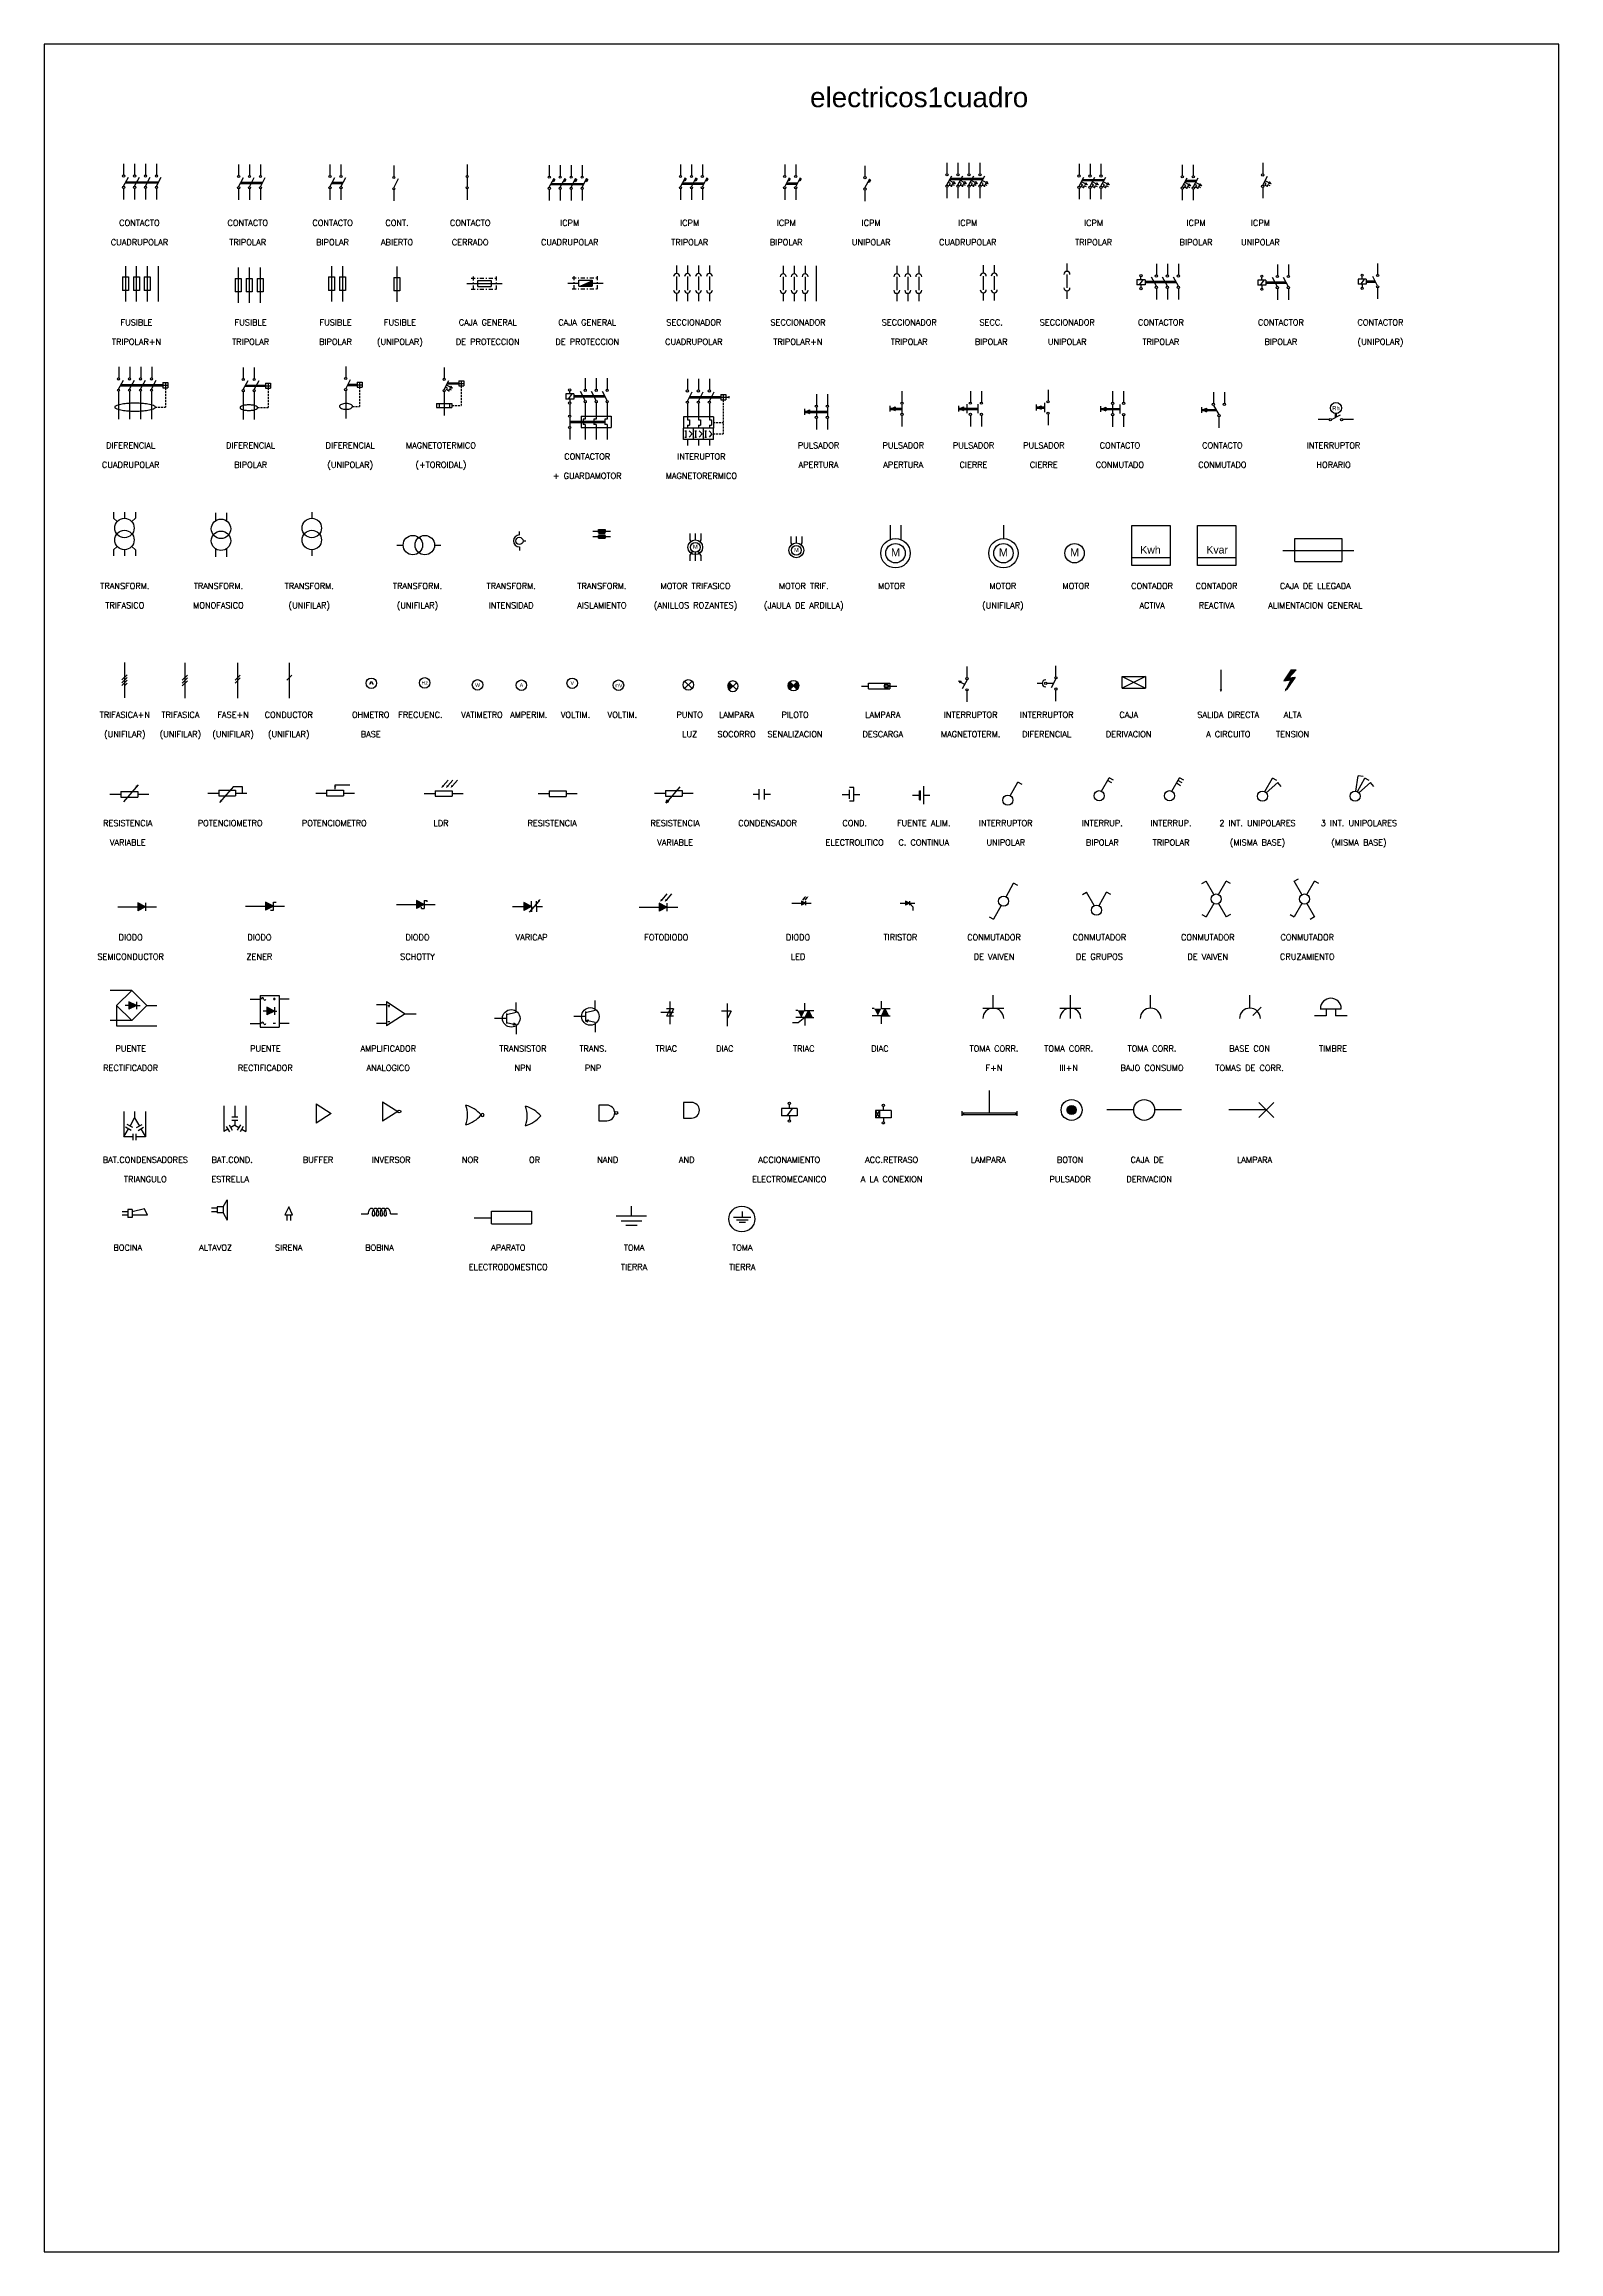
# Model space of a CAD drawing. Header units: inches. Extents: x 15 to 205, y 3 to 280.
import ezdxf
from ezdxf.enums import TextEntityAlignment as Align

# ---------------------------------------------------------------- set-up
doc = ezdxf.new("R2010")
doc.units = ezdxf.units.IN
doc.header["$MEASUREMENT"] = 0
doc.linetypes.add('DASHDOT', pattern=[1, 0.5, -0.25, 0, -0.25])
doc.linetypes.add('HIDDEN', pattern=[0.375, 0.25, -0.125])
doc.styles.add('ROMANS', font='romans', dxfattribs={"height": 1.5})
doc.styles.get("Standard").update_dxf_attribs({"font": 'ARIAL.TTF'})

# ---------------------------------------------------------------- blocks, each defined once
blk = doc.blocks.new('RD')
for p, q in [((0, 0), (2.37, 0)), ((9.82, 0), (12.18, 0))]:
    blk.add_line(p, q)
for points in [[(4.55, 0, 0.023844), (4.46, 1.95, 0.032907), (4.23, 3.34, 0.070525), (3.77, 4.55, 0.271979), (3.46, 4.73, 0.271979), (3.15, 4.55, 0.070525), (2.69, 3.34, 0.032907), (2.46, 1.95, 0.023844), (2.37, 0, 0.023844)], [(5.87, 0, 0.023844), (5.77, 1.95, 0.032907), (5.55, 3.34, 0.070525), (5.08, 4.55, 0.271979), (4.77, 4.73, 0.271979), (4.47, 4.55, 0.070525), (4, 3.34, 0.032907), (3.78, 1.95, 0.023844), (3.68, 0, 0.023844)], [(3.68, 0, 0.026441), (3.72, -0.7, 0.03629), (3.81, -1.2, 0.075932), (3.99, -1.62, 0.259826), (4.12, -1.69, 0.259826), (4.24, -1.62, 0.075932), (4.42, -1.2, 0.03629), (4.51, -0.7, 0.026441), (4.55, 0, 0.026441)], [(7.18, 0, 0.023844), (7.09, 1.95, 0.032907), (6.86, 3.34, 0.070525), (6.4, 4.55, 0.271979), (6.09, 4.73, 0.271979), (5.78, 4.55, 0.070525), (5.32, 3.34, 0.032907), (5.09, 1.95, 0.023844), (5, 0, 0.023844)], [(5, 0, 0.026441), (5.04, -0.7, 0.03629), (5.13, -1.2, 0.075932), (5.31, -1.62, 0.259826), (5.43, -1.69, 0.259826), (5.56, -1.62, 0.075932), (5.74, -1.2, 0.03629), (5.83, -0.7, 0.026441), (5.87, 0, 0.026441)], [(8.5, 0, 0.023844), (8.41, 1.95, 0.032907), (8.18, 3.34, 0.070525), (7.72, 4.55, 0.271979), (7.41, 4.73, 0.271979), (7.1, 4.55, 0.070525), (6.64, 3.34, 0.032907), (6.41, 1.95, 0.023844), (6.32, 0, 0.023844)], [(6.32, 0, 0.026441), (6.35, -0.7, 0.03629), (6.44, -1.2, 0.075932), (6.62, -1.62, 0.259826), (6.75, -1.69, 0.259826), (6.88, -1.62, 0.075932), (7.06, -1.2, 0.03629), (7.15, -0.7, 0.026441), (7.18, 0, 0.026441)], [(9.82, 0, 0.023844), (9.73, 1.95, 0.032907), (9.5, 3.34, 0.070525), (9.03, 4.55, 0.271979), (8.73, 4.73, 0.271979), (8.42, 4.55, 0.070525), (7.95, 3.34, 0.032907), (7.73, 1.95, 0.023844), (7.63, 0, 0.023844)], [(7.63, 0, 0.026441), (7.67, -0.7, 0.03629), (7.76, -1.2, 0.075932), (7.94, -1.62, 0.259826), (8.07, -1.69, 0.259826), (8.19, -1.62, 0.075932), (8.37, -1.2, 0.03629), (8.46, -0.7, 0.026441), (8.5, 0, 0.026441)]]:
    blk.add_lwpolyline(points, format="xyb")

msp = doc.modelspace()

# ---------------------------------------------------------------- linework, layer by layer
for p, q in [((14.63, 280.06), (14.63, 3.06)), ((204.63, 280.06), (14.63, 280.06)), ((204.63, 3.06), (204.63, 280.06)), ((14.63, 3.06), (204.63, 3.06))]:
    msp.add_line(p, q)
at = {"color": 7}
for p, q in [((24.59, 265.03), (24.59, 263.65)), ((24.59, 262.23), (25.19, 263.38)), ((25.97, 265.03), (25.97, 263.65)), ((25.97, 262.23), (26.57, 263.38)), ((27.34, 265.03), (27.34, 263.65)), ((27.34, 262.23), (27.94, 263.38)), ((28.72, 265.03), (28.72, 263.65)), ((28.72, 262.23), (29.32, 263.38)), ((39.02, 264.96), (39.02, 263.59)), ((39.02, 262.17), (39.62, 263.31)), ((40.39, 264.96), (40.39, 263.59)), ((40.39, 262.17), (40.99, 263.31)), ((41.77, 264.96), (41.77, 263.59)), ((41.77, 262.17), (42.37, 263.31)), ((50.48, 264.96), (50.48, 263.59)), ((50.48, 262.17), (51.09, 263.31)), ((51.86, 264.96), (51.86, 263.59)), ((51.86, 262.17), (52.46, 263.31)), ((58.49, 264.84), (58.49, 263.47)), ((58.49, 262.05), (59.09, 263.19)), ((67.69, 264.96), (67.69, 263.59)), ((67.69, 263.31), (67.69, 262.17)), ((77.99, 264.89), (77.99, 263.51)), ((77.99, 262.1), (78.59, 263.24)), ((79.36, 264.89), (79.36, 263.51)), ((79.36, 262.1), (79.97, 263.24)), ((80.74, 264.89), (80.74, 263.51)), ((80.74, 262.1), (81.34, 263.24)), ((82.11, 264.89), (82.11, 263.51)), ((82.11, 262.1), (82.72, 263.24)), ((94.45, 264.96), (94.45, 263.59)), ((94.45, 262.17), (95.06, 263.31)), ((95.15, 263.15), (95.01, 263.22)), ((95.83, 264.96), (95.83, 263.59)), ((95.83, 262.17), (96.43, 263.31)), ((96.53, 263.15), (96.39, 263.22)), ((97.2, 264.96), (97.2, 263.59)), ((97.2, 262.17), (97.81, 263.31)), ((97.9, 263.15), (97.76, 263.22)), ((107.52, 264.96), (107.52, 263.59)), ((107.52, 262.17), (108.13, 263.31)), ((108.22, 263.15), (108.08, 263.22)), ((108.9, 264.96), (108.9, 263.59)), ((108.9, 262.17), (109.5, 263.31)), ((109.6, 263.15), (109.45, 263.22)), ((117.59, 264.81), (117.59, 263.44)), ((117.59, 262.02), (118.2, 263.16)), ((127.88, 265.18), (127.88, 263.8)), ((127.88, 262.39), (128.49, 263.53)), ((128.33, 263.24), (132.46, 263.24)), ((129.26, 265.18), (129.26, 263.8)), ((129.26, 262.39), (129.86, 263.53)), ((130.63, 265.18), (130.63, 263.8)), ((130.63, 262.39), (131.24, 263.53)), ((132.01, 265.18), (132.01, 263.8)), ((132.01, 262.39), (132.61, 263.53)), ((144.44, 265.03), (144.44, 263.65)), ((144.44, 262.24), (145.05, 263.38)), ((145.82, 265.03), (145.82, 263.65)), ((145.82, 262.24), (146.42, 263.38)), ((147.19, 265.03), (147.19, 263.65)), ((147.19, 262.24), (147.8, 263.38)), ((157.4, 264.92), (157.4, 263.55)), ((157.4, 262.13), (158, 263.27)), ((158.78, 264.92), (158.78, 263.55)), ((158.78, 262.13), (159.38, 263.27)), ((167.48, 265.16), (167.48, 263.79)), ((167.48, 262.37), (168.09, 263.51)), ((24.59, 261.96), (24.59, 260.58)), ((24.81, 262.65), (28.94, 262.65)), ((24.89, 262.8), (29.02, 262.8)), ((25.97, 261.96), (25.97, 260.58)), ((27.34, 261.96), (27.34, 260.58)), ((28.72, 261.96), (28.72, 260.58)), ((39.02, 261.9), (39.02, 260.52)), ((39.24, 262.59), (41.99, 262.59)), ((39.32, 262.74), (42.07, 262.74)), ((40.39, 261.9), (40.39, 260.52)), ((41.77, 261.9), (41.77, 260.52)), ((50.48, 261.9), (50.48, 260.52)), ((50.71, 262.59), (52.08, 262.59)), ((50.79, 262.74), (52.16, 262.74)), ((51.86, 261.9), (51.86, 260.52)), ((58.49, 261.78), (58.49, 260.4)), ((67.69, 261.9), (67.69, 260.52)), ((77.99, 261.82), (77.99, 260.45)), ((78.17, 262.44), (82.29, 262.44)), ((78.25, 262.59), (82.37, 262.59)), ((78.53, 262.78), (78.39, 262.85)), ((78.5, 262.84), (78.41, 262.89)), ((78.69, 263.07), (78.53, 262.78)), ((78.69, 263.07), (78.54, 263.15)), ((79.36, 261.82), (79.36, 260.45)), ((79.91, 262.78), (79.76, 262.85)), ((79.88, 262.84), (79.78, 262.89)), ((80.06, 263.07), (79.91, 262.78)), ((80.06, 263.07), (79.92, 263.15)), ((80.74, 261.82), (80.74, 260.45)), ((81.28, 262.78), (81.14, 262.85)), ((81.25, 262.84), (81.16, 262.89)), ((81.44, 263.07), (81.28, 262.78)), ((81.44, 263.07), (81.29, 263.15)), ((82.11, 261.82), (82.11, 260.45)), ((82.66, 262.78), (82.51, 262.85)), ((82.63, 262.84), (82.53, 262.89)), ((82.81, 263.07), (82.66, 262.78)), ((82.81, 263.07), (82.67, 263.15)), ((94.45, 261.9), (94.45, 260.52)), ((94.63, 262.51), (97.38, 262.51)), ((94.71, 262.66), (97.46, 262.66)), ((95, 262.85), (94.86, 262.93)), ((94.97, 262.91), (94.87, 262.96)), ((95.15, 263.15), (95, 262.85)), ((95.83, 261.9), (95.83, 260.52)), ((96.37, 262.85), (96.23, 262.93)), ((96.34, 262.91), (96.25, 262.96)), ((96.53, 263.15), (96.37, 262.85)), ((97.2, 261.9), (97.2, 260.52)), ((97.75, 262.85), (97.61, 262.93)), ((97.72, 262.91), (97.62, 262.96)), ((97.9, 263.15), (97.75, 262.85)), ((107.52, 261.9), (107.52, 260.52)), ((107.7, 262.51), (109.08, 262.51)), ((107.78, 262.66), (109.16, 262.66)), ((108.06, 262.85), (107.92, 262.93)), ((108.04, 262.91), (107.94, 262.96)), ((108.22, 263.15), (108.06, 262.85)), ((108.9, 261.9), (108.9, 260.52)), ((109.44, 262.85), (109.3, 262.93)), ((109.41, 262.91), (109.32, 262.96)), ((109.6, 263.15), (109.44, 262.85)), ((117.59, 261.74), (117.59, 260.37)), ((118.13, 262.7), (117.99, 262.78)), ((118.11, 262.76), (118.01, 262.81)), ((118.29, 263), (118.13, 262.7)), ((118.29, 263), (118.15, 263.07)), ((127.88, 262.11), (127.88, 260.74)), ((128.31, 262.58), (128.05, 262.71)), ((128.67, 262.69), (128.18, 262.95)), ((128.2, 262.38), (128.31, 262.58)), ((128.2, 262.38), (128.45, 262.24)), ((128.25, 263.09), (132.38, 263.09)), ((128.45, 262.24), (128.56, 262.44)), ((128.81, 262.31), (128.56, 262.44)), ((128.61, 262.58), (128.67, 262.69)), ((128.94, 262.55), (128.61, 262.58)), ((128.74, 262.81), (128.67, 262.69)), ((128.94, 262.55), (128.74, 262.81)), ((129.26, 262.11), (129.26, 260.74)), ((129.68, 262.58), (129.43, 262.71)), ((130.05, 262.69), (129.56, 262.95)), ((129.58, 262.38), (129.68, 262.58)), ((129.58, 262.38), (129.83, 262.24)), ((129.83, 262.24), (129.93, 262.44)), ((130.19, 262.31), (129.93, 262.44)), ((129.99, 262.58), (130.05, 262.69)), ((130.31, 262.55), (129.99, 262.58)), ((130.11, 262.81), (130.05, 262.69)), ((130.31, 262.55), (130.11, 262.81)), ((130.63, 262.11), (130.63, 260.74)), ((131.06, 262.58), (130.8, 262.71)), ((131.42, 262.69), (130.93, 262.95)), ((130.95, 262.38), (131.06, 262.58)), ((130.95, 262.38), (131.2, 262.24)), ((131.2, 262.24), (131.31, 262.44)), ((131.56, 262.31), (131.31, 262.44)), ((131.36, 262.58), (131.42, 262.69)), ((131.69, 262.55), (131.36, 262.58)), ((131.49, 262.81), (131.42, 262.69)), ((131.69, 262.55), (131.49, 262.81)), ((132.01, 262.11), (132.01, 260.74)), ((132.43, 262.58), (132.18, 262.71)), ((132.8, 262.69), (132.31, 262.95)), ((132.33, 262.38), (132.43, 262.58)), ((132.33, 262.38), (132.58, 262.24)), ((132.58, 262.24), (132.68, 262.44)), ((132.94, 262.31), (132.68, 262.44)), ((132.74, 262.58), (132.8, 262.69)), ((133.06, 262.55), (132.74, 262.58)), ((132.86, 262.81), (132.8, 262.69)), ((133.06, 262.55), (132.86, 262.81)), ((144.44, 261.96), (144.44, 260.59)), ((144.87, 262.42), (144.61, 262.56)), ((145.24, 262.54), (144.74, 262.8)), ((144.76, 262.22), (144.87, 262.42)), ((144.76, 262.22), (145.01, 262.09)), ((144.81, 262.94), (147.56, 262.94)), ((144.89, 263.09), (147.64, 263.09)), ((145.01, 262.09), (145.12, 262.29)), ((145.37, 262.16), (145.12, 262.29)), ((145.18, 262.43), (145.24, 262.54)), ((145.5, 262.4), (145.18, 262.43)), ((145.3, 262.65), (145.24, 262.54)), ((145.5, 262.4), (145.3, 262.65)), ((145.82, 261.96), (145.82, 260.59)), ((146.24, 262.42), (145.99, 262.56)), ((146.61, 262.54), (146.12, 262.8)), ((146.14, 262.22), (146.24, 262.42)), ((146.14, 262.22), (146.39, 262.09)), ((146.39, 262.09), (146.49, 262.29)), ((146.75, 262.16), (146.49, 262.29)), ((146.55, 262.43), (146.61, 262.54)), ((146.88, 262.4), (146.55, 262.43)), ((146.67, 262.65), (146.61, 262.54)), ((146.88, 262.4), (146.67, 262.65)), ((147.19, 261.96), (147.19, 260.59)), ((147.62, 262.42), (147.36, 262.56)), ((147.99, 262.54), (147.49, 262.8)), ((147.51, 262.22), (147.62, 262.42)), ((147.51, 262.22), (147.76, 262.09)), ((147.76, 262.09), (147.87, 262.29)), ((148.12, 262.16), (147.87, 262.29)), ((147.93, 262.43), (147.99, 262.54)), ((148.25, 262.4), (147.93, 262.43)), ((148.05, 262.65), (147.99, 262.54)), ((148.25, 262.4), (148.05, 262.65)), ((157.4, 261.86), (157.4, 260.48)), ((157.82, 262.32), (157.57, 262.46)), ((158.19, 262.44), (157.7, 262.7)), ((157.72, 262.12), (157.82, 262.32)), ((157.72, 262.12), (157.97, 261.99)), ((157.77, 262.83), (159.15, 262.83)), ((157.85, 262.98), (159.23, 262.98)), ((157.97, 261.99), (158.08, 262.19)), ((158.33, 262.05), (158.08, 262.19)), ((158.13, 262.32), (158.19, 262.44)), ((158.46, 262.3), (158.13, 262.32)), ((158.25, 262.55), (158.19, 262.44)), ((158.46, 262.3), (158.25, 262.55)), ((158.78, 261.86), (158.78, 260.48)), ((159.2, 262.32), (158.95, 262.46)), ((159.57, 262.44), (159.07, 262.7)), ((159.09, 262.12), (159.2, 262.32)), ((159.09, 262.12), (159.35, 261.99)), ((159.35, 261.99), (159.45, 262.19)), ((159.7, 262.05), (159.45, 262.19)), ((159.51, 262.32), (159.57, 262.44)), ((159.83, 262.3), (159.51, 262.32)), ((159.63, 262.55), (159.57, 262.44)), ((159.83, 262.3), (159.63, 262.55)), ((167.48, 262.09), (167.48, 260.72)), ((167.91, 262.56), (167.65, 262.69)), ((168.28, 262.67), (167.78, 262.93)), ((167.8, 262.36), (167.91, 262.56)), ((167.8, 262.36), (168.05, 262.23)), ((168.05, 262.23), (168.16, 262.42)), ((168.41, 262.29), (168.16, 262.42)), ((168.22, 262.56), (168.28, 262.67)), ((168.54, 262.53), (168.22, 262.56)), ((168.34, 262.79), (168.28, 262.67)), ((168.54, 262.53), (168.34, 262.79)), ((24.82, 252.22), (24.82, 247.78)), ((26.19, 252.22), (26.19, 247.78)), ((27.57, 252.22), (27.57, 247.78)), ((28.94, 252.22), (28.94, 247.78)), ((50.68, 252.22), (50.68, 247.78)), ((52.06, 252.22), (52.06, 247.78)), ((58.87, 252.16), (58.87, 247.72)), ((93.96, 252.27), (93.96, 251.27)), ((95.33, 252.27), (95.33, 251.27)), ((96.71, 252.27), (96.71, 251.27)), ((98.08, 252.27), (98.08, 251.27)), ((107.33, 252.24), (107.33, 251.24)), ((108.71, 252.24), (108.71, 251.24)), ((110.08, 252.24), (110.08, 251.24)), ((111.46, 252.24), (111.46, 247.8)), ((121.58, 252.24), (121.58, 251.24)), ((122.96, 252.24), (122.96, 251.24)), ((124.33, 252.24), (124.33, 251.24)), ((132.43, 252.32), (132.43, 251.32)), ((133.81, 252.32), (133.81, 251.32)), ((142.93, 252.55), (142.93, 251.55)), ((154.15, 252.48), (154.15, 251.11)), ((155.53, 252.48), (155.53, 251.11)), ((156.9, 252.48), (156.9, 251.11)), ((169.33, 252.42), (169.33, 251.05)), ((170.7, 252.42), (170.7, 251.05)), ((181.9, 252.54), (181.9, 251.17)), ((24.44, 250.85), (25.19, 250.85)), ((24.44, 250.85), (24.44, 249.16)), ((25.19, 250.85), (25.19, 249.16)), ((25.82, 250.85), (25.82, 249.16)), ((25.82, 250.85), (26.57, 250.85)), ((26.57, 250.85), (26.57, 249.16)), ((27.19, 250.85), (27.94, 250.85)), ((27.19, 250.85), (27.19, 249.16)), ((27.94, 250.85), (27.94, 249.16)), ((38.6, 250.66), (38.6, 248.97)), ((38.6, 250.66), (39.35, 250.66)), ((38.98, 252.04), (38.98, 247.6)), ((39.35, 250.66), (39.35, 248.97)), ((39.98, 250.66), (39.98, 248.97)), ((39.98, 250.66), (40.73, 250.66)), ((40.35, 252.04), (40.35, 247.6)), ((40.73, 250.66), (40.73, 248.97)), ((41.35, 250.66), (42.1, 250.66)), ((41.35, 250.66), (41.35, 248.97)), ((41.73, 252.04), (41.73, 247.6)), ((42.1, 250.66), (42.1, 248.97)), ((50.31, 250.85), (50.31, 249.16)), ((50.31, 250.85), (51.06, 250.85)), ((51.06, 250.85), (51.06, 249.16)), ((51.68, 250.85), (52.43, 250.85)), ((51.68, 250.85), (51.68, 249.16)), ((52.43, 250.85), (52.43, 249.16)), ((58.5, 250.79), (58.5, 249.09)), ((58.5, 250.79), (59.25, 250.79)), ((59.25, 250.79), (59.25, 249.09)), ((67.66, 250.02), (69.03, 250.02)), ((69.03, 250.39), (70.72, 250.39)), ((69.03, 249.64), (69.03, 250.39)), ((69.03, 250.02), (70.72, 250.02)), ((69.03, 249.64), (70.72, 249.64)), ((70.72, 250.39), (70.72, 249.64)), ((70.72, 250.02), (72.1, 250.02)), ((80.31, 250.06), (81.69, 250.06)), ((81.69, 250.44), (83.38, 250.44)), ((81.69, 249.69), (81.69, 250.44)), ((81.69, 249.69), (83.38, 249.69)), ((83.38, 250.44), (83.38, 249.69)), ((83.38, 250.06), (84.75, 250.06)), ((93.96, 250.89), (93.96, 249.2)), ((95.33, 250.89), (95.33, 249.2)), ((96.71, 250.89), (96.71, 249.2)), ((98.08, 250.89), (98.08, 249.2)), ((107.33, 250.87), (107.33, 249.18)), ((108.71, 250.87), (108.71, 249.18)), ((110.08, 250.87), (110.08, 249.18)), ((121.58, 250.87), (121.58, 249.18)), ((122.96, 250.87), (122.96, 249.18)), ((124.33, 250.87), (124.33, 249.18)), ((132.43, 250.94), (132.43, 249.25)), ((133.81, 250.94), (133.81, 249.25)), ((142.93, 251.17), (142.93, 249.48)), ((152.72, 250.51), (151.7, 250.51)), ((151.7, 250.51), (151.7, 249.87)), ((152.72, 249.87), (151.7, 249.87)), ((152.46, 250.51), (151.99, 249.86)), ((152.21, 250.51), (152.21, 250.87)), ((152.21, 249.87), (152.21, 249.51)), ((152.72, 250.51), (152.72, 249.87)), ((156.6, 250.26), (152.72, 250.26)), ((156.68, 250.11), (152.72, 250.11)), ((154.15, 249.69), (153.55, 250.83)), ((154.15, 249.42), (154.15, 248.04)), ((155.53, 249.69), (154.92, 250.83)), ((155.53, 249.42), (155.53, 248.04)), ((156.9, 249.69), (156.3, 250.83)), ((156.9, 249.42), (156.9, 248.04)), ((167.89, 250.45), (166.87, 250.45)), ((166.87, 250.45), (166.87, 249.81)), ((167.89, 249.81), (166.87, 249.81)), ((167.63, 250.45), (167.16, 249.8)), ((167.38, 250.45), (167.38, 250.81)), ((167.38, 249.81), (167.38, 249.45)), ((167.89, 250.45), (167.89, 249.81)), ((170.4, 250.2), (167.89, 250.2)), ((170.48, 250.05), (167.89, 250.05)), ((169.33, 249.63), (168.72, 250.77)), ((169.33, 249.36), (169.33, 247.98)), ((170.7, 249.63), (170.1, 250.77)), ((170.7, 249.36), (170.7, 247.98)), ((179.44, 250.57), (179.44, 249.93)), ((180.47, 250.57), (179.44, 250.57)), ((180.47, 249.93), (179.44, 249.93)), ((180.2, 250.57), (179.73, 249.92)), ((179.96, 250.57), (179.96, 250.93)), ((179.96, 249.93), (179.96, 249.56)), ((180.47, 250.57), (180.47, 249.93)), ((181.59, 250.32), (180.47, 250.32)), ((181.67, 250.17), (180.47, 250.17)), ((181.9, 249.75), (181.29, 250.89)), ((181.9, 249.48), (181.9, 248.1)), ((25.19, 249.16), (24.44, 249.16)), ((26.57, 249.16), (25.82, 249.16)), ((27.94, 249.16), (27.19, 249.16)), ((39.35, 248.97), (38.6, 248.97)), ((40.73, 248.97), (39.98, 248.97)), ((42.1, 248.97), (41.35, 248.97)), ((51.06, 249.16), (50.31, 249.16)), ((52.43, 249.16), (51.68, 249.16)), ((59.25, 249.09), (58.5, 249.09)), ((93.96, 248.83), (93.96, 247.83)), ((95.33, 248.83), (95.33, 247.83)), ((96.71, 248.83), (96.71, 247.83)), ((98.08, 248.83), (98.08, 247.83)), ((107.33, 248.8), (107.33, 247.8)), ((108.71, 248.8), (108.71, 247.8)), ((110.08, 248.8), (110.08, 247.8)), ((121.58, 248.8), (121.58, 247.8)), ((122.96, 248.8), (122.96, 247.8)), ((124.33, 248.8), (124.33, 247.8)), ((132.43, 248.88), (132.43, 247.88)), ((133.81, 248.88), (133.81, 247.88)), ((142.93, 249.11), (142.93, 248.11)), ((24, 239.56), (24, 238.19)), ((25.37, 239.56), (25.37, 238.19)), ((26.75, 239.56), (26.75, 238.19)), ((28.12, 239.56), (28.12, 238.19)), ((39.6, 239.5), (39.6, 238.13)), ((40.97, 239.5), (40.97, 238.13)), ((52.45, 239.63), (52.45, 238.25)), ((64.81, 239.51), (64.81, 238.14)), ((23.96, 236.77), (24.57, 237.91)), ((23.96, 236.5), (23.96, 233.02)), ((24.18, 237.19), (29.52, 237.19)), ((24.26, 237.34), (29.52, 237.34)), ((25.34, 236.77), (25.94, 237.91)), ((25.34, 236.5), (25.34, 233.02)), ((26.71, 236.77), (27.32, 237.91)), ((26.71, 236.5), (26.71, 233.02)), ((28.09, 236.77), (28.69, 237.91)), ((28.09, 236.5), (28.09, 233.02)), ((29.52, 237.59), (29.52, 236.95)), ((29.52, 237.59), (30.16, 237.59)), ((29.52, 237.27), (30.16, 237.27)), ((29.52, 236.95), (30.16, 236.95)), ((29.84, 237.59), (29.84, 236.95)), ((30.16, 237.59), (30.16, 236.95)), ((39.6, 236.71), (40.2, 237.85)), ((39.6, 236.44), (39.6, 232.96)), ((39.82, 237.13), (42.4, 237.13)), ((39.9, 237.28), (42.4, 237.28)), ((40.97, 236.71), (41.58, 237.85)), ((40.97, 236.44), (40.97, 232.96)), ((42.4, 237.53), (42.4, 236.89)), ((42.4, 237.53), (43.04, 237.53)), ((42.4, 237.21), (43.04, 237.21)), ((42.4, 236.89), (43.04, 236.89)), ((42.72, 237.53), (42.72, 236.89)), ((43.04, 237.53), (43.04, 236.89)), ((52.45, 236.83), (53.05, 237.98)), ((52.45, 236.56), (52.45, 233.08)), ((52.67, 237.25), (53.88, 237.25)), ((52.75, 237.4), (53.88, 237.4)), ((53.88, 237.65), (54.52, 237.65)), ((53.88, 237.65), (53.88, 237.01)), ((53.88, 237.33), (54.52, 237.33)), ((53.88, 237.01), (54.52, 237.01)), ((54.2, 237.65), (54.2, 237.01)), ((54.52, 237.65), (54.52, 237.01)), ((64.81, 236.72), (65.41, 237.86)), ((64.81, 236.45), (64.81, 233.46)), ((65.23, 236.91), (64.98, 237.04)), ((65.6, 237.02), (65.11, 237.29)), ((65.13, 236.71), (65.23, 236.91)), ((65.13, 236.71), (65.38, 236.58)), ((65.18, 237.42), (66.63, 237.42)), ((65.26, 237.57), (66.63, 237.57)), ((65.38, 236.58), (65.48, 236.77)), ((65.74, 236.64), (65.48, 236.77)), ((65.54, 236.91), (65.6, 237.02)), ((65.87, 236.88), (65.54, 236.91)), ((65.66, 237.14), (65.6, 237.02)), ((65.87, 236.88), (65.66, 237.14)), ((66.63, 237.82), (66.63, 237.18)), ((66.63, 237.82), (67.27, 237.82)), ((66.63, 237.5), (67.27, 237.5)), ((66.63, 237.18), (67.27, 237.18)), ((66.95, 237.82), (66.95, 237.18)), ((67.27, 237.82), (67.27, 237.18)), ((81.07, 236.17), (80.05, 236.17)), ((80.05, 236.17), (80.05, 235.53)), ((81.07, 235.53), (80.05, 235.53)), ((80.81, 236.17), (80.34, 235.52)), ((80.56, 236.17), (80.56, 236.53)), ((80.56, 235.53), (80.56, 235.17)), ((81.07, 236.17), (81.07, 235.53)), ((84.95, 235.92), (81.07, 235.92)), ((85.03, 235.77), (81.07, 235.77)), ((82.5, 235.35), (81.9, 236.49)), ((82.5, 238.14), (82.5, 236.77)), ((83.88, 235.35), (83.28, 236.49)), ((83.88, 238.14), (83.88, 236.77)), ((85.25, 235.35), (84.65, 236.49)), ((85.25, 238.14), (85.25, 236.77)), ((95.32, 238.07), (95.32, 236.69)), ((95.32, 235.28), (95.92, 236.42)), ((95.54, 235.7), (99.5, 235.7)), ((95.62, 235.85), (99.5, 235.85)), ((96.69, 238.07), (96.69, 236.69)), ((96.69, 235.28), (97.3, 236.42)), ((98.07, 238.07), (98.07, 236.69)), ((98.07, 235.28), (98.67, 236.42)), ((99.5, 236.09), (99.5, 235.45)), ((99.5, 236.09), (100.14, 236.09)), ((99.5, 235.77), (100.14, 235.77)), ((99.5, 235.45), (100.14, 235.45)), ((99.82, 236.09), (99.82, 235.45)), ((100.14, 236.09), (100.14, 235.45)), ((100.14, 235.77), (100.52, 235.77)), ((100.52, 235.9), (100.52, 235.65)), ((111.49, 236.15), (111.49, 234.78)), ((112.87, 236.15), (112.87, 234.78)), ((122.23, 236.54), (122.23, 235.16)), ((130.82, 236.54), (130.82, 235.16)), ((132.2, 236.54), (132.2, 235.16)), ((140.56, 236.69), (140.56, 235.31)), ((148.65, 236.5), (148.65, 235.12)), ((150.03, 236.5), (150.03, 235.12)), ((161.3, 236.38), (161.3, 235.01)), ((162.67, 236.38), (162.67, 235.01)), ((63.84, 234.96), (63.84, 234.46)), ((63.84, 234.96), (65.78, 234.96)), ((63.84, 234.46), (65.78, 234.46)), ((64.16, 234.96), (64.16, 234.46)), ((65.46, 234.96), (65.46, 234.46)), ((65.78, 234.96), (65.78, 234.46)), ((80.56, 234.89), (80.56, 233.52)), ((80.56, 233.24), (80.56, 232.1)), ((80.56, 232.75), (84.98, 232.75)), ((82, 233.38), (85.75, 233.38)), ((82, 233.38), (82, 231.96)), ((82.23, 233), (82.23, 232.34)), ((82.5, 233), (82.23, 233)), ((82.5, 235.08), (82.5, 233)), ((83.88, 233), (83.6, 233)), ((83.6, 233), (83.6, 232.34)), ((83.88, 235.08), (83.88, 233)), ((84.98, 233), (84.98, 232.34)), ((85.25, 233), (84.98, 233)), ((85.25, 235.08), (85.25, 233)), ((85.75, 233.38), (85.75, 231.96)), ((98.57, 233.3), (94.82, 233.3)), ((94.82, 233.3), (94.82, 231.89)), ((95.32, 235), (95.32, 232.93)), ((95.32, 232.93), (95.59, 232.93)), ((95.59, 232.93), (95.59, 232.26)), ((96.69, 235), (96.69, 232.93)), ((96.69, 232.93), (96.97, 232.93)), ((96.97, 232.93), (96.97, 232.26)), ((98.07, 235), (98.07, 232.93)), ((98.07, 232.93), (98.34, 232.93)), ((98.34, 232.93), (98.34, 232.26)), ((98.57, 233.3), (98.57, 231.89)), ((109.99, 234.3), (109.99, 233.57)), ((109.99, 234.01), (110.31, 234.01)), ((109.99, 233.86), (110.31, 233.86)), ((110.13, 233.93), (110.64, 234.16)), ((110.13, 233.93), (110.64, 233.71)), ((110.64, 234.16), (110.64, 233.71)), ((110.64, 234.01), (112.87, 234.01)), ((110.64, 233.86), (112.87, 233.86)), ((111.49, 234.5), (111.49, 233.36)), ((111.49, 233.09), (111.49, 231.71)), ((112.87, 234.5), (112.87, 233.36)), ((112.87, 233.09), (112.87, 231.71)), ((120.73, 234.68), (120.73, 233.95)), ((120.73, 234.39), (121.04, 234.39)), ((120.73, 234.24), (121.04, 234.24)), ((120.87, 234.32), (121.38, 234.54)), ((120.87, 234.32), (121.38, 234.09)), ((121.38, 234.54), (121.38, 234.09)), ((121.38, 234.39), (122.23, 234.39)), ((121.38, 234.24), (122.23, 234.24)), ((122.23, 234.89), (122.23, 233.74)), ((122.23, 233.47), (122.23, 232.09)), ((129.32, 234.68), (129.32, 233.95)), ((129.32, 234.39), (129.63, 234.39)), ((129.32, 234.24), (129.63, 234.24)), ((129.46, 234.32), (129.97, 234.54)), ((129.46, 234.32), (129.97, 234.09)), ((129.97, 234.54), (129.97, 234.09)), ((129.97, 234.39), (131.75, 234.39)), ((129.97, 234.24), (131.75, 234.24)), ((130.37, 234.89), (130.37, 233.74)), ((130.82, 233.47), (130.82, 232.09)), ((131.75, 234.89), (131.75, 233.74)), ((132.2, 233.47), (132.2, 232.09)), ((139.06, 234.84), (139.06, 234.1)), ((139.06, 234.54), (139.37, 234.54)), ((139.06, 234.39), (139.37, 234.39)), ((139.2, 234.47), (139.71, 234.69)), ((139.2, 234.47), (139.71, 234.25)), ((139.71, 234.69), (139.71, 234.25)), ((139.71, 234.54), (140.11, 234.54)), ((139.71, 234.39), (140.11, 234.39)), ((140.11, 235.04), (140.11, 233.9)), ((140.56, 233.62), (140.56, 232.25)), ((147.15, 234.65), (147.15, 233.91)), ((147.15, 234.35), (147.47, 234.35)), ((147.15, 234.2), (147.47, 234.2)), ((147.3, 234.28), (147.8, 234.5)), ((147.3, 234.28), (147.8, 234.05)), ((147.8, 234.5), (147.8, 234.05)), ((147.8, 234.35), (149.58, 234.35)), ((147.8, 234.2), (149.58, 234.2)), ((148.65, 234.85), (148.65, 233.71)), ((148.65, 233.43), (148.65, 232.06)), ((149.58, 234.85), (149.58, 233.71)), ((150.03, 233.43), (150.03, 232.06)), ((159.8, 234.53), (159.8, 233.79)), ((159.8, 234.23), (160.11, 234.23)), ((159.8, 234.08), (160.11, 234.08)), ((159.94, 234.16), (160.45, 234.38)), ((159.94, 234.16), (160.45, 233.94)), ((160.45, 234.38), (160.45, 233.94)), ((160.45, 234.23), (161.6, 234.23)), ((160.45, 234.08), (161.69, 234.08)), ((161.3, 234.73), (161.99, 233.59)), ((161.99, 233.31), (161.99, 231.94)), ((175.82, 232.95), (174.45, 232.95)), ((176.1, 232.95), (177.24, 233.56)), ((176.61, 233.22), (176.61, 233.71)), ((176.73, 233.29), (176.73, 233.71)), ((178.89, 232.95), (177.51, 232.95)), ((80.56, 232.6), (84.98, 232.6)), ((80.56, 231.82), (80.56, 230.45)), ((82, 231.96), (85.75, 231.96)), ((82.5, 232.34), (82.23, 232.34)), ((82.5, 232.34), (82.5, 230.45)), ((83.88, 232.34), (83.6, 232.34)), ((83.88, 232.34), (83.88, 230.45)), ((85.25, 232.34), (84.98, 232.34)), ((85.25, 232.34), (85.25, 230.45)), ((98.57, 231.89), (94.82, 231.89)), ((94.82, 230.47), (94.82, 231.89)), ((98.57, 230.47), (94.82, 230.47)), ((95, 231.55), (95.21, 231.55)), ((95, 230.75), (95.21, 230.75)), ((95.1, 231.55), (95.1, 230.75)), ((95.32, 232.26), (95.32, 231.89)), ((95.32, 232.26), (95.59, 232.26)), ((95.32, 230.47), (95.32, 229.72)), ((95.55, 231.55), (95.9, 231.15)), ((95.9, 231.15), (95.55, 230.75)), ((96.07, 230.47), (96.07, 231.89)), ((96.25, 231.55), (96.46, 231.55)), ((96.25, 230.75), (96.46, 230.75)), ((96.35, 231.55), (96.35, 230.75)), ((96.69, 232.26), (96.97, 232.26)), ((96.69, 232.26), (96.69, 231.89)), ((96.69, 230.47), (96.69, 229.72)), ((96.8, 231.55), (97.15, 231.15)), ((97.15, 231.15), (96.8, 230.75)), ((97.32, 230.47), (97.32, 231.89)), ((97.5, 231.55), (97.71, 231.55)), ((97.5, 230.75), (97.71, 230.75)), ((97.6, 231.55), (97.6, 230.75)), ((98.05, 231.55), (98.4, 231.15)), ((98.4, 231.15), (98.05, 230.75)), ((98.07, 232.26), (98.07, 231.89)), ((98.07, 232.26), (98.34, 232.26)), ((98.07, 230.47), (98.07, 229.72)), ((98.57, 230.47), (98.57, 231.89)), ((23.33, 221.35), (23.33, 220.6)), ((23.33, 220.6), (23.8, 220.17)), ((24.7, 221.35), (24.7, 220.57)), ((26.08, 220.6), (25.61, 220.17)), ((26.08, 221.35), (26.08, 220.6)), ((36.13, 221.25), (36.13, 220.26)), ((37.5, 221.25), (37.5, 220.26)), ((48.2, 221.35), (48.2, 220.57)), ((74.24, 218.48), (74.24, 218.93)), ((83.46, 218.96), (84.15, 218.96)), ((84.15, 219.15), (85, 219.15)), ((84.15, 218.8), (84.15, 219.15)), ((85, 219.15), (85, 218.8)), ((85, 218.96), (85.68, 218.96)), ((120.74, 219.69), (120.74, 217.9)), ((122.11, 219.69), (122.11, 217.9)), ((134.96, 219.69), (134.96, 218.03)), ((151.06, 214.66), (151.06, 219.67)), ((151.06, 219.67), (155.86, 219.67)), ((155.86, 219.67), (155.86, 214.66)), ((159.3, 214.66), (159.3, 219.67)), ((159.3, 219.67), (164.1, 219.67)), ((164.1, 219.67), (164.1, 214.66)), ((23.33, 216.6), (23.8, 217.03)), ((23.33, 216.6), (23.33, 215.85)), ((24.7, 216.64), (24.7, 215.85)), ((26.08, 216.6), (25.61, 217.03)), ((26.08, 216.6), (26.08, 215.85)), ((36.13, 216.75), (36.13, 215.75)), ((37.5, 216.75), (37.5, 215.75)), ((48.2, 216.64), (48.2, 215.85)), ((58.88, 217.21), (59.66, 217.21)), ((63.6, 217.21), (64.38, 217.21)), ((74.24, 216.98), (74.24, 216.53)), ((74.7, 217.73), (75.04, 217.73)), ((83.46, 218.27), (84.15, 218.27)), ((84.15, 218.8), (85, 218.8)), ((84.15, 218.61), (85, 218.61)), ((84.15, 218.43), (85, 218.43)), ((84.15, 218.08), (84.15, 218.43)), ((84.15, 218.08), (85, 218.08)), ((85, 218.43), (85, 218.08)), ((85, 218.27), (85.68, 218.27)), ((95.62, 218.68), (95.62, 217.86)), ((95.62, 217.86), (95.76, 217.67)), ((95.96, 216.43), (95.62, 215.94)), ((96.31, 218.68), (96.31, 217.86)), ((96.31, 216.33), (96.31, 215.24)), ((97, 215.94), (96.66, 216.43)), ((97, 217.86), (96.86, 217.67)), ((97, 218.68), (97, 217.86)), ((108.3, 218.3), (108.3, 217.47)), ((108.3, 217.47), (108.43, 217.29)), ((108.98, 218.3), (108.98, 217.47)), ((109.67, 217.47), (109.53, 217.29)), ((109.67, 218.3), (109.67, 217.47)), ((170.02, 216.54), (178.9, 216.54)), ((171.52, 218.04), (177.4, 218.04)), ((171.52, 215.14), (171.52, 218.04)), ((177.4, 218.04), (177.4, 215.14)), ((95.62, 215.94), (95.62, 215.24)), ((97, 215.94), (97, 215.24)), ((155.86, 215.6), (151.06, 215.6)), ((155.86, 214.66), (151.06, 214.66)), ((164.1, 215.6), (159.3, 215.6)), ((164.1, 214.66), (159.3, 214.66)), ((171.52, 215.14), (177.4, 215.14)), ((24.72, 202.49), (24.72, 198.05)), ((32.28, 202.44), (32.28, 198)), ((38.9, 202.44), (38.9, 198)), ((45.38, 202.44), (45.38, 198)), ((25.04, 200.94), (24.39, 200.29)), ((25.04, 200.59), (24.39, 199.94)), ((25.04, 200.24), (24.39, 199.59)), ((25.04, 199.88), (24.72, 199.56)), ((32.6, 200.89), (31.95, 200.24)), ((32.6, 200.54), (31.95, 199.89)), ((32.6, 200.19), (31.95, 199.54)), ((39.23, 200.89), (38.58, 200.24)), ((39.23, 200.54), (38.58, 199.89)), ((45.7, 200.89), (45.05, 200.24)), ((55.42, 199.81), (55.53, 199.81)), ((55.82, 199.81), (55.93, 199.81)), ((95.9, 199.2), (94.97, 200.13)), ((94.97, 199.2), (95.9, 200.13)), ((100.57, 199.04), (101.5, 199.97)), ((101.5, 199.04), (100.57, 199.97)), ((109.09, 199.1), (108.16, 200.03)), ((108.16, 199.1), (109.09, 200.03)), ((117.15, 199.52), (118.02, 199.52)), ((118.02, 199.19), (118.02, 199.89)), ((118.02, 199.89), (120.71, 199.89)), ((120, 199.64), (120, 199.39)), ((120.54, 199.64), (120, 199.64)), ((120.1, 199.64), (120.1, 199.78)), ((120.44, 199.78), (120.1, 199.78)), ((120.44, 199.64), (120.44, 199.78)), ((120.54, 199.64), (120.54, 199.39)), ((120.71, 199.89), (120.71, 199.19)), ((120.71, 199.52), (121.59, 199.52)), ((129.33, 200.16), (129.65, 200.13)), ((129.33, 200.16), (129.53, 199.91)), ((129.53, 199.91), (129.59, 200.02)), ((129.65, 200.13), (129.59, 200.02)), ((129.59, 200.02), (130.09, 199.76)), ((130.39, 200.32), (129.78, 199.18)), ((130.39, 200.6), (130.39, 201.97)), ((139.83, 199.85), (139.21, 199.85)), ((141.24, 199.85), (140.4, 199.85)), ((141.54, 200.42), (140.93, 199.28)), ((141.54, 200.69), (141.54, 202.07)), ((149.85, 200.71), (152.79, 199.26)), ((152.79, 200.71), (149.85, 199.26)), ((149.85, 199.26), (149.85, 200.71)), ((149.85, 200.71), (152.79, 200.71)), ((152.79, 200.71), (152.79, 199.26)), ((162.24, 201.56), (162.24, 199.12)), ((171.06, 201.57), (170.14, 200.17)), ((170.14, 200.17), (171.03, 200.29)), ((171.03, 200.29), (170.45, 199.17)), ((171.56, 200.65), (170.49, 199.14)), ((171.68, 201.57), (170.76, 200.55)), ((170.76, 200.55), (171.56, 200.65)), ((171.06, 201.57), (171.68, 201.57)), ((118.02, 199.19), (120.71, 199.19)), ((120.54, 199.39), (120, 199.39)), ((120.1, 199.39), (120.1, 199.26)), ((120.44, 199.26), (120.1, 199.26)), ((120.44, 199.39), (120.44, 199.26)), ((130.39, 197.53), (130.39, 198.91)), ((141.54, 197.63), (141.54, 199)), ((149.85, 199.26), (152.79, 199.26)), ((22.88, 185.95), (24.26, 185.95)), ((24.26, 186.3), (26.38, 186.3)), ((24.26, 186.3), (24.26, 185.6)), ((24.26, 185.6), (26.38, 185.6)), ((26.41, 187.14), (24.57, 185.01)), ((26.38, 186.3), (26.38, 185.6)), ((26.38, 185.95), (27.75, 185.95)), ((35.17, 186.1), (36.54, 186.1)), ((36.54, 186.45), (38.65, 186.45)), ((36.54, 186.45), (36.54, 185.75)), ((36.54, 185.75), (38.65, 185.75)), ((38.37, 186.92), (36.64, 184.91)), ((38.37, 186.92), (39.45, 186.92)), ((38.65, 186.45), (38.65, 185.75)), ((38.65, 186.1), (40.04, 186.1)), ((39.45, 186.92), (39.45, 186.1)), ((48.69, 186.1), (50.06, 186.1)), ((50.06, 186.45), (52.18, 186.45)), ((50.06, 186.45), (50.06, 185.75)), ((50.06, 185.75), (52.18, 185.75)), ((51.12, 187.12), (52.97, 187.12)), ((51.12, 186.6), (51.12, 187.12)), ((52.18, 186.45), (52.18, 185.75)), ((52.18, 186.1), (53.56, 186.1)), ((62.31, 186.04), (63.68, 186.04)), ((63.68, 186.39), (65.8, 186.39)), ((63.68, 186.39), (63.68, 185.69)), ((63.68, 185.69), (65.8, 185.69)), ((65.31, 187.73), (64.68, 187)), ((65.88, 187.73), (65.25, 187)), ((65.8, 186.39), (65.8, 185.69)), ((65.8, 186.04), (67.18, 186.04)), ((66.46, 187.73), (65.83, 187)), ((76.6, 186.03), (77.98, 186.03)), ((77.98, 186.38), (80.1, 186.38)), ((77.98, 186.38), (77.98, 185.68)), ((77.98, 185.68), (80.1, 185.68)), ((80.1, 186.38), (80.1, 185.68)), ((80.1, 186.03), (81.47, 186.03)), ((91.17, 186.07), (92.55, 186.07)), ((92.55, 186.42), (94.66, 186.42)), ((92.55, 186.42), (92.55, 185.72)), ((92.55, 185.72), (94.66, 185.72)), ((94.37, 186.88), (92.64, 184.87)), ((94.66, 186.42), (94.66, 185.72)), ((94.66, 186.07), (96.04, 186.07)), ((103.55, 185.94), (104.3, 185.94)), ((104.3, 185.29), (104.3, 186.6)), ((104.98, 185.29), (104.98, 186.6)), ((104.98, 185.94), (105.73, 185.94)), ((114.75, 185.93), (115.63, 185.93)), ((116.18, 186.79), (115.63, 186.79)), ((115.63, 185.37), (115.63, 186.49)), ((116.18, 185.07), (116.18, 186.79)), ((116.18, 185.93), (116.93, 185.93)), ((123.54, 185.82), (124.42, 185.82)), ((124.42, 185.26), (124.42, 186.38)), ((124.42, 186.38), (124.55, 186.38)), ((124.55, 185.26), (124.55, 186.38)), ((124.97, 184.7), (124.97, 186.94)), ((124.97, 185.82), (125.73, 185.82)), ((135.82, 185.76), (136.76, 187.46)), ((137.3, 187.16), (136.76, 187.46)), ((147.28, 186.32), (148.22, 188.02)), ((148.56, 187.37), (148.02, 187.67)), ((148.76, 187.72), (148.22, 188.02)), ((156.1, 186.32), (157.04, 188.02)), ((157.19, 187.02), (156.65, 187.32)), ((157.38, 187.37), (156.84, 187.67)), ((157.58, 187.72), (157.04, 188.02)), ((167.76, 186.27), (168.7, 187.96)), ((167.93, 186.13), (169.4, 187.4)), ((169.24, 187.66), (168.7, 187.96)), ((169.8, 186.93), (169.4, 187.4)), ((179.16, 186.34), (179.47, 188.25)), ((179.37, 186.27), (180.31, 187.96)), ((180.08, 188.16), (179.47, 188.25)), ((179.55, 186.13), (181.01, 187.4)), ((180.85, 187.66), (180.31, 187.96)), ((181.41, 186.93), (181.01, 187.4)), ((92.64, 184.87), (92.75, 185.24)), ((92.64, 184.87), (92.98, 185.04)), ((92.75, 185.24), (92.87, 185.14)), ((92.98, 185.04), (92.87, 185.14)), ((116.18, 185.07), (115.63, 185.07)), ((124.42, 185.26), (124.55, 185.26)), ((135.29, 173.08), (136.23, 174.78)), ((136.77, 174.48), (136.23, 174.78)), ((159.86, 174.75), (160.4, 175.05)), ((161.34, 173.35), (160.4, 175.05)), ((161.95, 173.35), (162.9, 175.05)), ((163.43, 174.75), (162.9, 175.05)), ((171.45, 175.05), (171.99, 175.35)), ((172.4, 173.35), (171.45, 175.05)), ((173.03, 173.35), (173.97, 175.05)), ((174.51, 174.75), (173.97, 175.05)), ((23.86, 171.83), (26.36, 171.83)), ((27.35, 171.83), (26.36, 172.33)), ((26.36, 172.33), (26.36, 171.33)), ((27.35, 171.83), (26.36, 171.33)), ((27.36, 172.33), (27.34, 171.33)), ((27.35, 171.83), (28.73, 171.83)), ((39.9, 171.89), (42.4, 171.89)), ((42.4, 172.39), (42.4, 171.39)), ((43.39, 171.89), (42.4, 172.39)), ((43.39, 171.89), (42.4, 171.39)), ((43.39, 172.39), (43.74, 172.39)), ((43.39, 171.39), (43.39, 172.39)), ((43.39, 171.89), (44.77, 171.89)), ((58.82, 172.11), (61.32, 172.11)), ((62.3, 172.11), (61.32, 172.61)), ((61.32, 172.61), (61.32, 171.61)), ((62.3, 172.11), (61.32, 171.61)), ((61.95, 171.61), (61.95, 171.76)), ((62.3, 172.61), (62.3, 171.61)), ((62.3, 172.61), (62.65, 172.61)), ((62.3, 172.11), (63.69, 172.11)), ((62.65, 172.61), (62.65, 172.46)), ((73.36, 171.86), (74.78, 171.86)), ((74.78, 172.36), (74.78, 171.36)), ((75.77, 171.86), (74.78, 172.36)), ((75.77, 171.86), (74.78, 171.36)), ((76.67, 172.55), (75.48, 171.17)), ((75.77, 171.86), (75.77, 172.52)), ((75.77, 171.86), (75.77, 171.2)), ((76.4, 171.86), (76.4, 172.52)), ((76.4, 171.86), (77.15, 171.86)), ((76.4, 171.86), (76.4, 171.2)), ((89.26, 171.78), (91.76, 171.78)), ((91.76, 172.28), (91.76, 171.28)), ((92.74, 171.78), (91.76, 172.28)), ((92.74, 171.78), (91.76, 171.28)), ((92.74, 173.45), (92.11, 172.71)), ((93.33, 173.45), (92.7, 172.71)), ((92.75, 172.28), (92.74, 171.28)), ((92.74, 171.78), (94.13, 171.78)), ((108.4, 172.27), (109.65, 172.27)), ((109.65, 172.52), (109.65, 172.02)), ((110.15, 172.27), (109.65, 172.52)), ((110.15, 172.27), (109.65, 172.02)), ((109.78, 172.65), (110.09, 173.02)), ((110.07, 172.65), (110.39, 173.02)), ((110.15, 172.52), (110.14, 172.02)), ((110.15, 172.27), (110.84, 172.27)), ((122, 172.29), (122.67, 172.29)), ((123.16, 172.29), (122.67, 172.54)), ((122.67, 172.54), (122.67, 172.04)), ((123.16, 172.29), (122.67, 172.04)), ((123.16, 172.54), (123.16, 172.04)), ((123.16, 172.29), (123.85, 172.29)), ((123.16, 172.29), (123.58, 171.82)), ((123.58, 171.82), (123.58, 171.36)), ((134.67, 171.97), (133.73, 170.27)), ((144.86, 173.36), (145.4, 173.66)), ((146.34, 171.97), (145.4, 173.66)), ((146.95, 171.97), (147.89, 173.66)), ((148.43, 173.36), (147.89, 173.66)), ((161.34, 172.24), (160.4, 170.55)), ((161.95, 172.24), (162.9, 170.55)), ((172.4, 172.24), (171.45, 170.55)), ((173.03, 172.24), (173.97, 170.55)), ((43.04, 171.39), (43.39, 171.39)), ((61.95, 171.61), (62.3, 171.61)), ((133.19, 170.57), (133.73, 170.27)), ((159.86, 170.84), (160.4, 170.55)), ((163.43, 170.84), (162.9, 170.55)), ((170.92, 170.84), (171.45, 170.55)), ((173.97, 170.55), (173.43, 170.25)), ((25.62, 161.34), (22.89, 161.34)), ((25.62, 161.34), (23.72, 159.45)), ((27.51, 159.43), (25.62, 161.34)), ((41.74, 160.69), (41.74, 156.74)), ((41.74, 160.69), (44.11, 160.69)), ((44.11, 160.69), (44.11, 156.74)), ((133.68, 159.12), (133.68, 160.72)), ((143.36, 159.12), (143.36, 160.72)), ((153.42, 159.12), (153.42, 160.72)), ((165.88, 159.12), (165.88, 160.72)), ((23.72, 159.45), (23.72, 156.89)), ((23.72, 159.45), (25.61, 157.55)), ((25.26, 159.43), (24.8, 159.43)), ((26.2, 159.43), (25.26, 159.91)), ((25.26, 159.91), (25.26, 158.96)), ((26.2, 159.43), (25.26, 158.96)), ((25.61, 157.55), (27.51, 159.43)), ((26.21, 159.91), (26.2, 158.96)), ((26.2, 159.43), (26.68, 159.43)), ((27.51, 159.43), (28.77, 159.43)), ((40.49, 160.24), (41.74, 160.24)), ((42.57, 158.74), (42.11, 158.74)), ((42.57, 159.21), (42.57, 158.26)), ((43.51, 158.74), (42.57, 159.21)), ((43.51, 158.74), (42.57, 158.26)), ((43.65, 160.24), (43.36, 160.24)), ((43.5, 160.39), (43.5, 160.1)), ((43.52, 159.21), (43.51, 158.26)), ((43.51, 158.74), (43.82, 158.74)), ((45.36, 160.24), (44.11, 160.24)), ((56.31, 159.58), (57.56, 159.58)), ((57.56, 159.93), (59.93, 158.4)), ((57.56, 159.93), (57.56, 156.87)), ((59.93, 158.4), (57.56, 156.87)), ((58.01, 159.38), (57.73, 159.38)), ((57.87, 159.53), (57.87, 159.24)), ((59.93, 158.4), (61.28, 158.4)), ((72.63, 158.32), (73.82, 158.61)), ((72.63, 158.45), (72.63, 157.2)), ((73.82, 158.61), (73.82, 159.82)), ((82.55, 158.07), (81.06, 158.07)), ((82.55, 158.57), (83.74, 158.86)), ((82.55, 158.7), (82.55, 157.45)), ((83.74, 158.86), (83.74, 160.07)), ((93.56, 158.57), (91.99, 158.57)), ((93.14, 159.02), (92.71, 158.12)), ((93.56, 159.02), (92.71, 159.02)), ((93.56, 158.12), (92.71, 158.12)), ((93.14, 157.11), (93.14, 159.95)), ((93.56, 159.02), (93.14, 158.12)), ((100.79, 158.74), (99.58, 158.74)), ((100.36, 156.84), (100.36, 159.67)), ((100.79, 158.74), (100.36, 157.84)), ((109.16, 158.82), (108.91, 158.82)), ((110.06, 157.93), (108.91, 157.93)), ((110.06, 157.93), (109.22, 157.28)), ((110.04, 157.93), (110.04, 156.92)), ((110.06, 158.82), (110.06, 159.75)), ((110.06, 158.82), (111.16, 158.82)), ((110.51, 158.82), (110.06, 157.93)), ((110.06, 157.93), (110.96, 157.93)), ((110.51, 158.82), (110.96, 157.93)), ((110.96, 157.93), (111.16, 157.93)), ((118.75, 159.05), (118.5, 159.05)), ((119.65, 158.16), (118.5, 158.16)), ((119.62, 158.16), (119.62, 157.15)), ((119.65, 159.05), (119.65, 159.98)), ((120.1, 159.05), (119.65, 158.16)), ((119.65, 159.05), (120.75, 159.05)), ((119.65, 158.16), (120.55, 158.16)), ((120.1, 159.05), (120.55, 158.16)), ((120.55, 158.16), (120.75, 158.16)), ((132.37, 159.12), (135, 159.12)), ((142.05, 159.12), (144.68, 159.12)), ((143.36, 157.8), (143.36, 159.12)), ((166.24, 158.17), (167.3, 159.23)), ((175.43, 158.13), (173.97, 158.13)), ((174.71, 159.04), (177.34, 159.04)), ((175.43, 159.04), (175.43, 158.13)), ((176.63, 159.04), (176.63, 158.13)), ((178.08, 158.13), (176.63, 158.13)), ((25.62, 157.55), (22.89, 157.55)), ((23.72, 156.89), (28.77, 156.89)), ((40.49, 157.18), (41.74, 157.18)), ((41.74, 156.74), (44.11, 156.74)), ((43.65, 157.18), (43.36, 157.18)), ((45.36, 157.18), (44.11, 157.18)), ((56.31, 157.23), (57.56, 157.23)), ((58.01, 157.38), (57.73, 157.38)), ((72.63, 157.82), (71.14, 157.82)), ((72.63, 157.32), (73.53, 157.11)), ((73.5, 156.97), (73.53, 157.11)), ((73.82, 157.04), (73.5, 156.97)), ((73.56, 157.24), (73.53, 157.11)), ((73.82, 157.04), (73.56, 157.24)), ((73.82, 157.04), (73.82, 155.83)), ((82.55, 157.57), (82.87, 157.64)), ((82.55, 157.57), (82.8, 157.37)), ((82.8, 157.37), (82.83, 157.51)), ((82.87, 157.64), (82.83, 157.51)), ((83.74, 157.29), (82.83, 157.51)), ((83.74, 157.29), (83.74, 156.08)), ((109.22, 157.28), (108.49, 157.28)), ((37.17, 146.83), (37.17, 143.64)), ((38.54, 146.83), (38.54, 146.02)), ((39.92, 146.83), (39.92, 143.64)), ((48.75, 147.12), (50.65, 145.89)), ((48.75, 147.12), (48.75, 144.67)), ((57.09, 147.36), (58.99, 146.14)), ((57.09, 147.36), (57.09, 144.91)), ((84.21, 146.94), (84.21, 144.98)), ((85.22, 146.94), (84.21, 146.94)), ((94.83, 147.28), (94.83, 145.32)), ((95.84, 147.28), (94.83, 147.28)), ((108.11, 146.5), (108.11, 147.02)), ((133.22, 145.98), (133.22, 148.76)), ((167, 145.4), (168.86, 147.26)), ((168.86, 145.4), (167, 147.26)), ((24.61, 146.15), (24.61, 142.95)), ((25.54, 143.77), (24.85, 144.17)), ((25.74, 144.12), (25.06, 144.52)), ((25.4, 144.32), (25.98, 145.33)), ((25.98, 146.15), (25.98, 145.33)), ((25.98, 145.33), (26.57, 144.32)), ((26.23, 144.12), (26.91, 144.52)), ((26.43, 143.77), (27.11, 144.17)), ((27.36, 146.15), (27.36, 142.95)), ((37.48, 144.27), (37.88, 143.59)), ((37.83, 144.48), (38.23, 143.79)), ((38.54, 144.43), (38.03, 144.13)), ((38.94, 145.43), (38.15, 145.43)), ((38.94, 145.02), (38.15, 145.02)), ((38.54, 146.02), (38.54, 145.43)), ((38.54, 145.02), (38.54, 144.43)), ((38.54, 144.43), (39.06, 144.13)), ((39.25, 144.48), (38.86, 143.79)), ((39.6, 144.27), (39.21, 143.59)), ((50.65, 145.89), (48.75, 144.67)), ((58.99, 146.14), (57.09, 144.91)), ((84.21, 144.98), (85.22, 144.98)), ((94.83, 145.32), (95.84, 145.32)), ((109.09, 146.5), (107.14, 146.5)), ((107.14, 146.5), (107.14, 145.6)), ((109.09, 145.6), (107.14, 145.6)), ((108.46, 146.5), (107.8, 145.59)), ((108.11, 145.6), (108.11, 145.08)), ((109.09, 146.5), (109.09, 145.6)), ((120.88, 146.27), (118.93, 146.27)), ((118.93, 146.27), (119.42, 145.36)), ((119.42, 146.27), (118.93, 145.36)), ((118.93, 146.27), (118.93, 145.36)), ((120.88, 145.36), (118.93, 145.36)), ((119.42, 146.27), (119.42, 145.36)), ((119.59, 145.36), (119.58, 145.36)), ((119.9, 146.27), (119.9, 146.79)), ((119.9, 145.36), (119.9, 144.85)), ((120.88, 146.27), (120.88, 145.36)), ((129.78, 145.58), (129.78, 146.18)), ((129.78, 145.98), (136.66, 145.98)), ((129.78, 145.78), (136.66, 145.78)), ((129.98, 145.78), (129.98, 145.98)), ((136.46, 145.98), (136.46, 145.78)), ((136.66, 146.18), (136.66, 145.58)), ((151.3, 146.33), (147.95, 146.33)), ((157.29, 146.33), (153.93, 146.33)), ((167.93, 146.33), (163.25, 146.33)), ((24.61, 142.95), (25.2, 143.97)), ((25.78, 142.95), (24.61, 142.95)), ((25.78, 142.56), (25.78, 143.35)), ((26.19, 142.56), (26.19, 143.35)), ((27.36, 142.95), (26.19, 142.95)), ((26.77, 143.97), (27.36, 142.95)), ((37.68, 143.93), (37.17, 143.64)), ((39.41, 143.93), (39.92, 143.64)), ((25.13, 133.57), (24.4, 133.57)), ((25.13, 133.12), (24.4, 133.12)), ((25.68, 133.84), (25.13, 133.84)), ((25.13, 133.84), (25.13, 132.85)), ((27.21, 133.91), (25.68, 133.57)), ((25.68, 133.84), (25.68, 132.85)), ((27.58, 133.12), (25.68, 133.12)), ((27.58, 133.12), (27.21, 133.91)), ((36.34, 134.01), (35.61, 134.01)), ((36.34, 133.56), (35.61, 133.56)), ((37.09, 134.16), (36.34, 134.16)), ((36.34, 134.16), (36.34, 133.41)), ((37.09, 133.41), (36.34, 133.41)), ((37.09, 134.16), (37.57, 135.05)), ((37.09, 134.16), (37.09, 133.41)), ((37.09, 133.41), (37.57, 132.52)), ((37.57, 135.05), (37.57, 132.52)), ((45.31, 134.17), (44.81, 133.18)), ((44.81, 133.18), (45.8, 133.18)), ((45.08, 133.18), (45.08, 132.45)), ((45.8, 133.18), (45.31, 134.17)), ((45.53, 133.18), (45.53, 132.45)), ((70.75, 133.64), (75.75, 133.64)), ((70.75, 132.04), (70.75, 133.64)), ((75.75, 133.64), (75.75, 132.04)), ((86.4, 133.04), (90.2, 133.04)), ((88.3, 133.04), (88.3, 134.25)), ((102.21, 132.89), (102.21, 133.58)), ((25.68, 132.85), (25.13, 132.85)), ((68.56, 132.79), (70.75, 132.79)), ((70.75, 132.04), (75.75, 132.04)), ((87, 132.44), (89.6, 132.44)), ((89, 131.84), (87.6, 131.84)), ((101.12, 132.89), (103.29, 132.89)), ((101.46, 132.55), (102.95, 132.55)), ((102.61, 132.2), (101.8, 132.2))]:
    msp.add_line(p, q, dxfattribs=at)
at = {"color": 7, "linetype": 'DASHDOT'}
for p, q in [((68.2, 250.71), (71.49, 250.71)), ((68.2, 249.33), (71.49, 249.33)), ((68.43, 250.89), (68.43, 249.13)), ((71.32, 250.89), (71.32, 249.13)), ((80.86, 250.76), (84.15, 250.76)), ((80.86, 249.38), (84.15, 249.38)), ((81.09, 250.93), (81.09, 249.18)), ((83.99, 250.93), (83.99, 249.18))]:
    msp.add_line(p, q, dxfattribs=at)
at = {"color": 7, "linetype": 'HIDDEN'}
for p, q in [((29.84, 236.95), (29.84, 234.51)), ((42.72, 236.89), (42.72, 234.45)), ((54.2, 237.01), (54.2, 234.61)), ((66.95, 237.18), (66.95, 234.71)), ((99.82, 235.45), (99.82, 231.18)), ((28.57, 234.51), (29.84, 234.51)), ((41.4, 234.45), (42.72, 234.45)), ((53.32, 234.61), (54.2, 234.61)), ((65.78, 234.71), (66.95, 234.71)), ((98.57, 232.59), (99.82, 232.59)), ((98.57, 231.18), (99.82, 231.18))]:
    msp.add_line(p, q, dxfattribs=at)
at = {"color": 0}
for p, q in [((100.38, 199.61), (100.66, 199.88)), ((100.38, 199.53), (100.69, 199.85)), ((100.38, 199.47), (100.72, 199.81)), ((100.38, 199.41), (100.76, 199.78)), ((100.75, 199.22), (100.38, 199.6)), ((100.72, 199.19), (100.38, 199.53)), ((100.69, 199.16), (100.38, 199.47)), ((100.39, 199.35), (100.79, 199.75)), ((100.79, 199.26), (100.39, 199.65)), ((100.4, 199.69), (100.62, 199.91)), ((100.41, 199.3), (100.82, 199.71)), ((100.82, 199.29), (100.41, 199.7)), ((100.85, 199.32), (100.42, 199.75)), ((100.42, 199.25), (100.85, 199.68)), ((100.88, 199.36), (100.44, 199.8)), ((100.45, 199.8), (100.59, 199.95)), ((100.45, 199.21), (100.89, 199.65)), ((100.92, 199.39), (100.47, 199.84)), ((100.47, 199.16), (100.92, 199.62)), ((100.95, 199.42), (100.49, 199.88)), ((100.5, 199.12), (100.95, 199.58)), ((100.98, 199.46), (100.52, 199.92)), ((100.52, 199.09), (100.99, 199.55)), ((101.02, 199.49), (100.55, 199.95)), ((100.56, 199.05), (101.02, 199.52)), ((107.97, 199.67), (108.25, 199.95)), ((107.97, 199.6), (108.28, 199.91)), ((107.97, 199.53), (108.31, 199.88)), ((107.97, 199.47), (108.35, 199.85)), ((108.34, 199.29), (107.97, 199.66)), ((108.31, 199.26), (107.97, 199.6)), ((108.28, 199.22), (107.97, 199.53)), ((107.98, 199.42), (108.38, 199.81)), ((108.38, 199.32), (107.98, 199.72)), ((108.24, 199.19), (107.98, 199.46)), ((107.99, 199.76), (108.21, 199.98)), ((108, 199.36), (108.41, 199.78)), ((108.41, 199.36), (108, 199.77)), ((108.44, 199.39), (108.02, 199.82)), ((108.02, 199.32), (108.45, 199.75)), ((108.04, 199.87), (108.18, 200.01)), ((108.48, 199.42), (108.04, 199.86)), ((108.04, 199.27), (108.48, 199.71)), ((108.51, 199.45), (108.06, 199.91)), ((108.06, 199.23), (108.51, 199.68)), ((108.54, 199.49), (108.09, 199.95)), ((108.09, 199.19), (108.55, 199.65)), ((108.58, 199.52), (108.11, 199.98)), ((108.12, 199.15), (108.58, 199.61)), ((108.61, 199.55), (108.14, 200.02)), ((108.15, 199.12), (108.61, 199.58)), ((108.64, 199.55), (109.1, 200.02)), ((109.1, 199.12), (108.64, 199.58)), ((108.67, 199.52), (109.13, 199.98)), ((109.13, 199.15), (108.67, 199.61)), ((109.16, 199.19), (108.7, 199.65)), ((108.71, 199.49), (109.16, 199.95)), ((108.74, 199.45), (109.19, 199.91)), ((109.19, 199.23), (108.74, 199.68)), ((108.77, 199.42), (109.21, 199.86)), ((109.21, 199.27), (108.77, 199.71)), ((108.8, 199.39), (109.23, 199.82)), ((109.23, 199.32), (108.8, 199.75)), ((109.25, 199.36), (108.83, 199.78)), ((108.84, 199.36), (109.25, 199.77)), ((109.26, 199.42), (108.87, 199.81)), ((108.87, 199.32), (109.26, 199.72)), ((109.27, 199.47), (108.9, 199.85)), ((108.9, 199.29), (109.28, 199.66)), ((109.28, 199.53), (108.93, 199.88)), ((108.94, 199.26), (109.28, 199.6)), ((109.28, 199.6), (108.97, 199.91)), ((108.97, 199.22), (109.28, 199.53)), ((109.27, 199.67), (109, 199.95)), ((109, 199.19), (109.27, 199.46)), ((109.25, 199.76), (109.03, 199.98)), ((109.21, 199.87), (109.07, 200.01)), ((100.65, 199.12), (100.38, 199.39)), ((100.62, 199.09), (100.41, 199.31)), ((100.59, 199.06), (100.45, 199.19)), ((108.21, 199.16), (108, 199.37)), ((108.18, 199.12), (108.05, 199.25)), ((109.04, 199.16), (109.25, 199.37)), ((109.07, 199.12), (109.2, 199.25)), ((143.22, 145.85), (143.22, 146.81)), ((143.27, 146.84), (143.75, 146.84)), ((143.34, 145.79), (143.34, 146.87)), ((143.47, 145.77), (143.47, 146.89)), ((143.59, 145.77), (143.59, 146.89)), ((143.72, 145.8), (143.72, 146.86)), ((142.95, 146.34), (144.08, 146.34)), ((142.96, 146.47), (144.06, 146.47)), ((142.96, 146.22), (144.07, 146.22)), ((142.97, 146.17), (142.97, 146.49)), ((143, 146.09), (144.02, 146.09)), ((143.01, 146.59), (144.01, 146.59)), ((143.08, 145.97), (143.94, 145.97)), ((143.09, 145.95), (143.09, 146.71)), ((143.1, 146.72), (143.92, 146.72)), ((143.23, 145.84), (143.8, 145.84)), ((143.84, 145.87), (143.84, 146.79)), ((143.97, 146), (143.97, 146.66))]:
    msp.add_line(p, q, dxfattribs=at)
at = {"color": 7}
for centre, radius in [((24.59, 263.51), 0.138), ((25.97, 263.51), 0.138), ((27.34, 263.51), 0.138), ((28.72, 263.51), 0.138), ((39.02, 263.45), 0.138), ((40.39, 263.45), 0.138), ((41.77, 263.45), 0.138), ((50.48, 263.45), 0.138), ((51.86, 263.45), 0.138), ((58.49, 263.33), 0.138), ((67.69, 263.45), 0.138), ((77.99, 263.37), 0.138), ((79.36, 263.37), 0.138), ((80.74, 263.37), 0.138), ((82.11, 263.37), 0.138), ((94.45, 263.45), 0.138), ((95.83, 263.45), 0.138), ((97.2, 263.45), 0.138), ((107.52, 263.45), 0.138), ((108.9, 263.45), 0.138), ((117.59, 263.3), 0.138), ((127.88, 263.67), 0.138), ((129.26, 263.67), 0.138), ((130.63, 263.67), 0.138), ((132.01, 263.67), 0.138), ((144.44, 263.51), 0.138), ((145.82, 263.51), 0.138), ((147.19, 263.51), 0.138), ((157.4, 263.41), 0.138), ((158.78, 263.41), 0.138), ((167.48, 263.65), 0.138), ((24.59, 262.1), 0.138), ((25.97, 262.1), 0.138), ((27.34, 262.1), 0.138), ((28.72, 262.1), 0.138), ((39.02, 262.04), 0.138), ((40.39, 262.04), 0.138), ((41.77, 262.04), 0.138), ((50.48, 262.04), 0.138), ((51.86, 262.04), 0.138), ((58.49, 261.91), 0.138), ((67.69, 262.04), 0.138), ((77.99, 261.96), 0.138), ((79.36, 261.96), 0.138), ((80.74, 261.96), 0.138), ((82.11, 261.96), 0.138), ((94.45, 262.04), 0.138), ((95.83, 262.04), 0.138), ((97.2, 262.04), 0.138), ((107.52, 262.04), 0.138), ((108.9, 262.04), 0.138), ((117.59, 261.88), 0.138), ((127.88, 262.25), 0.138), ((129.26, 262.25), 0.138), ((130.63, 262.25), 0.138), ((132.01, 262.25), 0.138), ((144.44, 262.1), 0.138), ((145.82, 262.1), 0.138), ((147.19, 262.1), 0.138), ((157.4, 262), 0.138), ((158.78, 262), 0.138), ((167.48, 262.23), 0.138), ((152.21, 251.01), 0.138), ((152.21, 249.37), 0.138), ((154.15, 250.97), 0.138), ((154.15, 249.55), 0.138), ((155.53, 250.97), 0.138), ((155.53, 249.55), 0.138), ((156.9, 250.97), 0.138), ((156.9, 249.55), 0.138), ((167.38, 250.95), 0.138), ((167.38, 249.31), 0.138), ((169.33, 250.91), 0.138), ((169.33, 249.5), 0.138), ((170.7, 250.91), 0.138), ((170.7, 249.5), 0.138), ((179.96, 251.07), 0.138), ((179.96, 249.43), 0.138), ((181.9, 251.03), 0.138), ((181.9, 249.61), 0.138), ((52.45, 238.11), 0.138), ((23.96, 238.05), 0.138), ((23.96, 236.64), 0.138), ((25.34, 238.05), 0.138), ((25.34, 236.64), 0.138), ((26.71, 238.05), 0.138), ((26.71, 236.64), 0.138), ((28.09, 238.05), 0.138), ((28.09, 236.64), 0.138), ((39.6, 237.99), 0.138), ((39.6, 236.58), 0.138), ((40.97, 237.99), 0.138), ((40.97, 236.58), 0.138), ((52.45, 236.7), 0.138), ((64.81, 238), 0.138), ((64.81, 236.58), 0.138), ((80.56, 236.67), 0.138), ((82.5, 236.63), 0.138), ((83.88, 236.63), 0.138), ((85.25, 236.63), 0.138), ((95.32, 236.55), 0.138), ((96.69, 236.55), 0.138), ((98.07, 236.55), 0.138), ((80.56, 235.03), 0.138), ((80.56, 233.38), 0.138), ((82.5, 235.21), 0.138), ((83.88, 235.21), 0.138), ((85.25, 235.21), 0.138), ((95.32, 235.14), 0.138), ((96.69, 235.14), 0.138), ((98.07, 235.14), 0.138), ((111.49, 234.64), 0.138), ((111.49, 233.23), 0.138), ((112.87, 234.64), 0.138), ((112.87, 233.23), 0.138), ((122.23, 235.02), 0.138), ((122.23, 233.61), 0.138), ((130.82, 235.02), 0.138), ((130.82, 233.61), 0.138), ((132.2, 235.02), 0.138), ((132.2, 233.61), 0.138), ((140.56, 235.18), 0.138), ((140.56, 233.76), 0.138), ((148.65, 234.99), 0.138), ((148.65, 233.57), 0.138), ((150.03, 234.99), 0.138), ((150.03, 233.57), 0.138), ((161.3, 234.87), 0.138), ((161.99, 233.45), 0.138), ((162.67, 234.87), 0.138), ((175.96, 232.95), 0.138), ((176.67, 234.4), 0.69), ((177.38, 232.95), 0.138), ((80.56, 231.96), 0.138), ((24.7, 219.35), 1.22), ((24.7, 217.85), 1.22), ((36.81, 219.25), 1.22), ((36.81, 217.75), 1.22), ((48.2, 219.35), 1.22), ((48.2, 217.85), 1.22), ((60.88, 217.21), 1.22), ((62.38, 217.21), 1.22), ((74.24, 217.73), 0.458), ((96.31, 216.93), 0.921), ((96.31, 216.93), 0.609), ((108.98, 216.55), 0.921), ((108.98, 216.55), 0.609), ((121.42, 216.19), 1.84), ((121.42, 216.19), 1.22), ((134.96, 216.19), 1.84), ((134.96, 216.19), 1.22), ((143.88, 216.19), 1.22), ((55.67, 199.87), 0.657), ((62.36, 199.92), 0.657), ((68.99, 199.67), 0.657), ((74.49, 199.63), 0.657), ((80.87, 199.87), 0.657), ((86.67, 199.63), 0.657), ((95.43, 199.67), 0.657), ((108.62, 199.57), 0.657), ((120.27, 199.52), 0.212), ((130.39, 200.46), 0.138), ((140.26, 199.85), 0.138), ((141.54, 200.55), 0.138), ((130.39, 199.05), 0.138), ((141.54, 199.14), 0.138), ((135.51, 185.21), 0.636), ((146.97, 185.76), 0.636), ((155.79, 185.76), 0.636), ((167.45, 185.71), 0.636), ((179.07, 185.71), 0.636), ((134.98, 172.52), 0.636), ((146.64, 171.41), 0.636), ((161.65, 172.8), 0.636), ((172.72, 172.8), 0.636), ((73.22, 157.82), 1.1), ((83.14, 158.07), 1.1), ((108.11, 147.16), 0.138), ((119.9, 146.92), 0.138), ((143.51, 146.33), 1.31), ((143.51, 146.33), 0.565), ((152.62, 146.33), 1.31), ((59.18, 146.14), 0.187), ((86.39, 145.96), 0.187), ((108.11, 144.94), 0.138), ((119.9, 144.71), 0.138), ((102.15, 132.65), 1.62)]:
    msp.add_circle(centre, radius, dxfattribs=at)
for centre, radius, start, end in [((93.96, 250.89), 0.375, 0, 180), ((95.33, 250.89), 0.375, 0, 180), ((96.71, 250.89), 0.375, 0, 180), ((98.08, 250.89), 0.375, 0, 180), ((107.33, 250.87), 0.375, 0, 180), ((108.71, 250.87), 0.375, 0, 180), ((110.08, 250.87), 0.375, 0, 180), ((121.58, 250.87), 0.375, 0, 180), ((122.96, 250.87), 0.375, 0, 180), ((124.33, 250.87), 0.375, 0, 180), ((132.43, 250.94), 0.375, 0, 180), ((133.81, 250.94), 0.375, 0, 180), ((142.93, 251.17), 0.375, 0, 180), ((142.93, 249.48), 0.375, 180, 0), ((93.96, 249.2), 0.375, 180, 0), ((95.33, 249.2), 0.375, 180, 0), ((96.71, 249.2), 0.375, 180, 0), ((98.08, 249.2), 0.375, 180, 0), ((107.33, 249.18), 0.375, 180, 0), ((108.71, 249.18), 0.375, 180, 0), ((110.08, 249.18), 0.375, 180, 0), ((121.58, 249.18), 0.375, 180, 0), ((122.96, 249.18), 0.375, 180, 0), ((124.33, 249.18), 0.375, 180, 0), ((132.43, 249.25), 0.375, 180, 0), ((133.81, 249.25), 0.375, 180, 0), ((23.63, 234.51), 0.149, 115.1468, 180), ((23.63, 234.51), 0.149, 180, 244.8532), ((24.77, 232.09), 2.82, 101.0035, 115.1468), ((24.77, 236.93), 2.82, 244.8532, 258.9965), ((25.52, 228.21), 6.78, 94.6047, 101.0035), ((25.52, 240.82), 6.78, 258.9965, 265.3953), ((26.03, 221.92), 13.09, 90, 94.6047), ((26.03, 247.1), 13.09, 265.3953, 270), ((26.03, 221.92), 13.09, 85.3953, 90), ((26.03, 247.1), 13.09, 270, 274.6047), ((26.53, 228.21), 6.78, 78.9965, 85.3953), ((26.53, 240.82), 6.78, 274.6047, 281.0035), ((27.29, 232.09), 2.82, 64.8532, 78.9965), ((27.29, 236.93), 2.82, 281.0035, 295.1468), ((28.43, 234.51), 0.149, 0, 64.8532), ((28.43, 234.51), 0.149, 295.1468, 0), ((39.35, 234.45), 0.137, 127.9107, 180), ((39.35, 234.45), 0.137, 180, 232.0893), ((39.8, 233.87), 0.873, 107.8787, 127.9107), ((39.8, 235.03), 0.873, 232.0893, 252.1213), ((40.1, 232.92), 1.87, 97.6106, 107.8787), ((40.1, 235.98), 1.87, 252.1213, 262.3894), ((40.3, 231.41), 3.39, 90, 97.6106), ((40.3, 237.49), 3.39, 262.3894, 270), ((40.3, 231.41), 3.39, 82.3894, 90), ((40.3, 237.49), 3.39, 270, 277.6106), ((40.51, 232.92), 1.87, 72.1213, 82.3894), ((40.51, 235.98), 1.87, 277.6106, 287.8787), ((40.81, 233.87), 0.873, 52.0893, 72.1213), ((40.81, 235.03), 0.873, 287.8787, 307.9107), ((41.26, 234.45), 0.137, 0, 52.0893), ((41.26, 234.45), 0.137, 307.9107, 0), ((51.84, 234.61), 0.166, 135.976, 180), ((51.84, 234.61), 0.166, 180, 224.024), ((52.15, 234.31), 0.599, 113.1986, 135.976), ((52.15, 234.91), 0.599, 224.024, 246.8014), ((52.36, 233.82), 1.13, 100.0663, 113.1986), ((52.36, 235.39), 1.13, 246.8014, 259.9337), ((52.5, 233.04), 1.92, 90, 100.0663), ((52.5, 236.17), 1.92, 259.9337, 270), ((52.5, 233.04), 1.92, 79.9337, 90), ((52.5, 236.17), 1.92, 270, 280.0663), ((52.64, 233.82), 1.13, 66.8014, 79.9337), ((52.64, 235.39), 1.13, 280.0663, 293.1986), ((52.85, 234.31), 0.599, 44.024, 66.8014), ((52.85, 234.91), 0.599, 293.1986, 315.976), ((53.16, 234.61), 0.166, 0, 44.024), ((53.16, 234.61), 0.166, 315.976, 0), ((74.24, 217.73), 0.751, 90, 270), ((55.67, 199.87), 0.159, 336.8263, 203.1737), ((101.03, 199.5), 0.657, 135, 225), ((101.03, 199.5), 0.657, 225, 135), ((140.26, 199.85), 0.438, 90, 270), ((42.02, 160.26), 0.144, 354.8628, 185.1372), ((42.31, 160.26), 0.144, 185.1372, 354.8628), ((133.68, 157.8), 1.31, 0, 180), ((143.36, 157.8), 1.31, 0, 180), ((153.42, 157.8), 1.31, 0, 180), ((165.88, 157.8), 1.31, 0, 180), ((176.03, 159.04), 1.31, 0, 180), ((42.02, 157.19), 0.144, 354.8628, 185.1372), ((42.31, 157.19), 0.144, 185.1372, 354.8628), ((66.51, 143.26), 3.81, 39.943, 74.4374), ((63.51, 145.63), 4.23, 1.0604, 17.9463), ((85.22, 145.96), 0.98, 270, 90), ((95.84, 146.3), 0.98, 270, 90), ((66.51, 148.15), 3.81, 285.5626, 320.057), ((63.51, 145.78), 4.23, 342.0537, 358.9396), ((69.62, 145.7), 0.187, 0, 180), ((69.62, 145.7), 0.187, 180, 0), ((73.99, 143.13), 3.81, 39.943, 74.4374), ((70.99, 145.5), 4.23, 1.0604, 17.9463), ((70.99, 145.66), 4.23, 342.0537, 358.9396), ((73.99, 148.03), 3.81, 285.5626, 320.057)]:
    msp.add_arc(centre, radius, start, end, dxfattribs=at)
for p in [(128.2, 262.38), (128.2, 262.38), (128.45, 262.24), (128.45, 262.24), (129.58, 262.38), (129.58, 262.38), (129.83, 262.24), (129.83, 262.24), (130.95, 262.38), (130.95, 262.38), (131.2, 262.24), (131.2, 262.24), (132.33, 262.38), (132.33, 262.38), (132.58, 262.24), (132.58, 262.24), (144.76, 262.22), (144.76, 262.22), (145.01, 262.09), (145.01, 262.09), (146.14, 262.22), (146.14, 262.22), (146.39, 262.09), (146.39, 262.09), (147.51, 262.22), (147.51, 262.22), (147.76, 262.09), (147.76, 262.09), (157.72, 262.12), (157.72, 262.12), (157.97, 261.99), (157.97, 261.99), (159.09, 262.12), (159.09, 262.12), (159.35, 261.99), (159.35, 261.99), (167.8, 262.36), (167.8, 262.36), (168.05, 262.23), (168.05, 262.23), (65.13, 236.71), (65.13, 236.71), (65.38, 236.58), (65.38, 236.58)]:
    msp.add_point(p, dxfattribs=at)
for points in [[(95.01, 263.22), (95.15, 263.15), (94.86, 262.93), (95, 262.85)], [(96.39, 263.22), (96.53, 263.15), (96.23, 262.93), (96.37, 262.85)], [(97.76, 263.22), (97.9, 263.15), (97.61, 262.93), (97.75, 262.85)], [(108.08, 263.22), (108.22, 263.15), (107.92, 262.93), (108.06, 262.85)], [(109.45, 263.22), (109.6, 263.15), (109.3, 262.93), (109.44, 262.85)], [(78.54, 263.15), (78.69, 263.07), (78.39, 262.85), (78.53, 262.78)], [(79.92, 263.15), (80.06, 263.07), (79.76, 262.85), (79.91, 262.78)], [(81.29, 263.15), (81.44, 263.07), (81.14, 262.85), (81.28, 262.78)], [(82.67, 263.15), (82.81, 263.07), (82.51, 262.85), (82.66, 262.78)], [(118.15, 263.07), (118.29, 263), (117.99, 262.78), (118.13, 262.7)], [(128.74, 262.81), (128.94, 262.55), (128.61, 262.58), (128.94, 262.55)], [(130.11, 262.81), (130.31, 262.55), (129.99, 262.58), (130.31, 262.55)], [(131.49, 262.81), (131.69, 262.55), (131.36, 262.58), (131.69, 262.55)], [(132.86, 262.81), (133.06, 262.55), (132.74, 262.58), (133.06, 262.55)], [(145.3, 262.65), (145.5, 262.4), (145.18, 262.43), (145.5, 262.4)], [(146.67, 262.65), (146.88, 262.4), (146.55, 262.43), (146.88, 262.4)], [(148.05, 262.65), (148.25, 262.4), (147.93, 262.43), (148.25, 262.4)], [(158.25, 262.55), (158.46, 262.3), (158.13, 262.32), (158.46, 262.3)], [(159.63, 262.55), (159.83, 262.3), (159.51, 262.32), (159.83, 262.3)], [(168.34, 262.79), (168.54, 262.53), (168.22, 262.56), (168.54, 262.53)], [(83.38, 250.44), (83.38, 249.69), (81.69, 249.69)], [(65.66, 237.14), (65.87, 236.88), (65.54, 236.91), (65.87, 236.88)], [(110.13, 233.93), (110.64, 234.16), (110.64, 233.71)], [(120.87, 234.32), (121.38, 234.54), (121.38, 234.09)], [(129.46, 234.32), (129.97, 234.54), (129.97, 234.09)], [(139.2, 234.47), (139.71, 234.69), (139.71, 234.25)], [(147.3, 234.28), (147.8, 234.5), (147.8, 234.05)], [(159.94, 234.16), (160.45, 234.38), (160.45, 233.94)], [(84.15, 219.15), (85, 219.15), (84.15, 218.8), (85, 218.8)], [(84.15, 218.43), (85, 218.43), (84.15, 218.08), (85, 218.08)], [(129.53, 199.91), (129.33, 200.16), (129.65, 200.13), (129.33, 200.16)], [(171.06, 201.57), (171.68, 201.57), (170.14, 200.17), (170.76, 200.55)], [(170.76, 200.55), (171.56, 200.65), (170.14, 200.17), (171.03, 200.29)], [(171.03, 200.29), (171.56, 200.65), (170.45, 199.17), (170.49, 199.14)], [(162.08, 199.12), (162.41, 199.12), (162.24, 198.74)], [(170.32, 199.25), (170.6, 199.07), (170.25, 198.84)], [(26.29, 186.78), (26.06, 186.98), (26.41, 187.14)], [(50.98, 186.96), (51.28, 186.95), (51.12, 186.6)], [(64.56, 187.1), (64.79, 186.9), (64.45, 186.73)], [(65.14, 187.1), (65.37, 186.9), (65.03, 186.73)], [(65.71, 187.1), (65.94, 186.9), (65.6, 186.73)], [(124.42, 186.38), (124.55, 186.38), (124.42, 185.26), (124.55, 185.26)], [(36.75, 185.27), (36.98, 185.07), (36.64, 184.91)], [(92.75, 185.24), (92.98, 185.04), (92.64, 184.87)], [(26.36, 172.33), (27.35, 171.83), (26.36, 171.33)], [(42.4, 172.39), (43.39, 171.89), (42.4, 171.39)], [(61.32, 172.61), (62.3, 172.11), (61.32, 171.61)], [(74.78, 172.36), (75.77, 171.86), (74.78, 171.36)], [(76.78, 172.45), (76.55, 172.65), (76.9, 172.82)], [(91.76, 172.28), (92.74, 171.78), (91.76, 171.28)], [(92, 172.81), (92.23, 172.61), (91.89, 172.45)], [(92.59, 172.81), (92.82, 172.61), (92.47, 172.45)], [(109.65, 172.52), (110.15, 172.27), (109.65, 172.02)], [(110.15, 172.97), (110.03, 173.07), (110.2, 173.15)], [(110.44, 172.97), (110.33, 173.07), (110.5, 173.15)], [(122.67, 172.54), (123.16, 172.29), (122.67, 172.04)], [(25.26, 159.91), (26.2, 159.43), (25.26, 158.96)], [(42.57, 159.21), (43.51, 158.74), (42.57, 158.26)], [(110.06, 158.82), (109.61, 157.93), (109.16, 158.82)], [(110.06, 157.93), (110.51, 158.82), (110.96, 157.93)], [(119.65, 159.05), (119.2, 158.16), (118.75, 159.05)], [(119.65, 158.16), (120.1, 159.05), (120.55, 158.16)], [(73.56, 157.24), (73.82, 157.04), (73.5, 156.97)], [(82.8, 157.37), (82.55, 157.57), (82.87, 157.64)]]:
    msp.add_solid(points, dxfattribs=at)

# ---------------------------------------------------------------- block references
at = {"color": 7, "xscale": 0.375, "yscale": 0.15, "zscale": 0.375}
msp.add_blockref('RD', (54.39, 133.28), dxfattribs=at)

# ---------------------------------------------------------------- texts
msp.add_text('electricos1cuadro', height=2.5).set_placement((110.7, 272.15))
at = {"color": 7, "style": 'ROMANS'}
for s, p in [('CONTACTO', (26.58, 257.26)), ('CONTACTO', (40.17, 257.26)), ('CONTACTO', (50.81, 257.26)), ('CONT.', (58.89, 257.26)), ('CONTACTO', (68.07, 257.26)), ('ICPM', (80.55, 257.26)), ('ICPM', (95.6, 257.26)), ('ICPM', (107.72, 257.26)), ('ICPM', (118.36, 257.26)), ('ICPM', (130.48, 257.26)), ('ICPM', (146.27, 257.26)), ('ICPM', (159.12, 257.26)), ('ICPM', (167.19, 257.26)), ('CUADRUPOLAR', (26.58, 254.83)), ('TRIPOLAR', (40.17, 254.83)), ('BIPOLAR', (50.81, 254.83)), ('ABIERTO', (58.89, 254.83)), ('CERRADO', (68.07, 254.83)), ('CUADRUPOLAR', (80.55, 254.83)), ('TRIPOLAR', (95.6, 254.83)), ('BIPOLAR', (107.72, 254.83)), ('UNIPOLAR', (118.36, 254.83)), ('CUADRUPOLAR', (130.48, 254.83)), ('TRIPOLAR', (146.27, 254.83)), ('BIPOLAR', (159.12, 254.83)), ('UNIPOLAR', (167.19, 254.83)), ('FUSIBLE', (26.21, 244.77)), ('FUSIBLE', (40.53, 244.77)), ('FUSIBLE', (51.18, 244.77)), ('FUSIBLE', (59.26, 244.77)), ('CAJA GENERAL', (70.27, 244.77)), ('CAJA GENERAL', (82.75, 244.77)), ('SECCIONADOR', (96.12, 244.77)), ('SECCIONADOR', (109.19, 244.77)), ('SECCIONADOR', (123.14, 244.77)), ('SECC.', (133.42, 244.77)), ('SECCIONADOR', (142.96, 244.77)), ('CONTACTOR', (154.71, 244.77)), ('CONTACTOR', (169.76, 244.77)), ('CONTACTOR', (182.25, 244.77)), ('TRIPOLAR+N', (26.21, 242.34)), ('TRIPOLAR', (40.53, 242.34)), ('BIPOLAR', (51.18, 242.34)), ('(UNIPOLAR)', (59.26, 242.34)), ('DE PROTECCION', (70.27, 242.34)), ('DE PROTECCION', (82.75, 242.34)), ('CUADRUPOLAR', (96.12, 242.34)), ('TRIPOLAR+N', (109.19, 242.34)), ('TRIPOLAR', (123.14, 242.34)), ('BIPOLAR', (133.42, 242.34)), ('UNIPOLAR', (142.96, 242.34)), ('TRIPOLAR', (154.71, 242.34)), ('BIPOLAR', (169.76, 242.34)), ('(UNIPOLAR)', (182.25, 242.34)), ('DIFERENCIAL', (25.48, 229.34)), ('DIFERENCIAL', (40.53, 229.34)), ('DIFERENCIAL', (53.02, 229.34)), ('MAGNETOTERMICO', (64.4, 229.34)), ('PULSADOR', (111.76, 229.34)), ('PULSADOR', (122.4, 229.34)), ('PULSADOR', (131.21, 229.34)), ('PULSADOR', (140.03, 229.34)), ('CONTACTO', (149.57, 229.34)), ('CONTACTO', (162.42, 229.34)), ('INTERRUPTOR', (176.37, 229.34)), ('CUADRUPOLAR', (25.48, 226.91)), ('BIPOLAR', (40.53, 226.91)), ('(UNIPOLAR)', (53.02, 226.91)), ('(+TOROIDAL)', (64.4, 226.91)), ('CONTACTOR', (82.75, 227.95)), ('INTERUPTOR', (97.07, 227.95)), ('APERTURA', (111.76, 226.91)), ('APERTURA', (122.4, 226.91)), ('CIERRE', (131.21, 226.91)), ('CIERRE', (140.03, 226.91)), ('CONMUTADO', (149.57, 226.91)), ('CONMUTADO', (162.42, 226.91)), ('HORARIO', (176.37, 226.91)), ('+ GUARDAMOTOR', (82.75, 225.52)), ('MAGNETORERMICO', (97.07, 225.52)), ('TRANSFORM.', (24.75, 211.7)), ('TRANSFORM.', (36.49, 211.7)), ('TRANSFORM.', (47.88, 211.7)), ('TRANSFORM.', (61.46, 211.7)), ('TRANSFORM.', (73.21, 211.7)), ('TRANSFORM.', (84.59, 211.7)), ('MOTOR TRIFASICO', (96.34, 211.7)), ('MOTOR TRIF.', (109.92, 211.7)), ('MOTOR', (120.93, 211.7)), ('MOTOR', (134.89, 211.7)), ('MOTOR', (144.06, 211.7)), ('CONTADOR', (153.61, 211.7)), ('CONTADOR', (161.69, 211.7)), ('CAJA DE LLEGADA', (174.08, 211.7)), ('TRIFASICO', (24.75, 209.27)), ('MONOFASICO', (36.49, 209.27)), ('(UNIFILAR)', (47.88, 209.27)), ('(UNIFILAR)', (61.46, 209.27)), ('INTENSIDAD', (73.21, 209.27)), ('AISLAMIENTO', (84.59, 209.27)), ('(ANILLOS ROZANTES)', (96.34, 209.27)), ('(JAULA DE ARDILLA)', (109.92, 209.27)), ('(UNIFILAR)', (134.89, 209.27)), ('ACTIVA', (153.61, 209.27)), ('REACTIVA', (161.69, 209.27)), ('ALIMENTACION GENERAL', (174.08, 209.27)), ('TRIFASICA+N', (24.75, 195.54)), ('(UNIFILAR)', (24.75, 193.11)), ('(UNIFILAR)', (31.72, 193.11)), ('TRIFASICA', (31.72, 195.54)), ('(UNIFILAR)', (38.33, 193.11)), ('FASE+N', (38.33, 195.54)), ('CONDUCTOR', (45.31, 195.54)), ('(UNIFILAR)', (45.31, 193.11)), ('OHMETRO', (55.59, 195.54)), ('FRECUENC.', (61.83, 195.54)), ('VATIMETRO', (69.54, 195.54)), ('AMPERIM.', (75.41, 195.54)), ('VOLTIM.', (81.28, 195.54)), ('VOLTIM.', (87.16, 195.54)), ('PUNTO', (95.6, 195.54)), ('LAMPARA', (101.48, 195.54)), ('PILOTO', (108.82, 195.54)), ('LAMPARA', (119.83, 195.54)), ('INTERRUPTOR', (130.85, 195.54)), ('INTERRUPTOR', (140.39, 195.54)), ('CAJA', (150.67, 195.54)), ('SALIDA DIRECTA', (163.16, 195.54)), ('ALTA', (171.23, 195.54)), ('BASE', (55.59, 193.11)), ('LUZ', (95.6, 193.11)), ('SOCORRO', (101.48, 193.11)), ('SENALIZACION', (108.82, 193.11)), ('DESCARGA', (119.83, 193.11)), ('MAGNETOTERM.', (130.85, 193.11)), ('DIFERENCIAL', (140.39, 193.11)), ('DERIVACION', (150.67, 193.11)), ('A CIRCUITO', (163.16, 193.11)), ('TENSION', (171.23, 193.11)), ('RESISTENCIA', (25.11, 181.95)), ('VARIABLE', (25.11, 179.52)), ('POTENCIOMETRO', (37.96, 181.95)), ('POTENCIOMETRO', (51.02, 181.95)), ('LDR', (64.4, 181.95)), ('RESISTENCIA', (78.35, 181.95)), ('RESISTENCIA', (93.77, 181.95)), ('VARIABLE', (93.77, 179.52)), ('CONDENSADOR', (105.38, 181.95)), ('ELECTROLITICO', (116.3, 179.52)), ('COND.', (116.3, 181.95)), ('FUENTE ALIM.', (124.97, 181.95)), ('C. CONTINUA', (124.97, 179.52)), ('INTERRUPTOR', (135.25, 181.95)), ('UNIPOLAR', (135.25, 179.52)), ('INTERRUP.', (147.37, 181.95)), ('BIPOLAR', (147.37, 179.52)), ('INTERRUP.', (155.99, 181.95)), ('TRIPOLAR', (155.99, 179.52)), ('2 INT. UNIPOLARES', (166.83, 181.95)), ('(MISMA BASE)', (166.83, 179.52)), ('3 INT. UNIPOLARES', (179.55, 181.95)), ('(MISMA BASE)', (179.55, 179.52)), ('DIODO', (25.48, 167.62)), ('DIODO', (41.63, 167.62)), ('DIODO', (61.46, 167.62)), ('VARICAP', (75.78, 167.62)), ('FOTODIODO', (92.67, 167.62)), ('DIODO', (109.19, 167.62)), ('TIRISTOR', (122.04, 167.62)), ('CONMUTADOR', (133.78, 167.62)), ('CONMUTADOR', (147, 167.62)), ('CONMUTADOR', (160.59, 167.62)), ('CONMUTADOR', (173.07, 167.62)), ('SEMICONDUCTOR', (25.48, 165.19)), ('ZENER', (41.63, 165.19)), ('SCHOTTY', (61.46, 165.19)), ('LED', (109.19, 165.19)), ('DE VAIVEN', (133.78, 165.19)), ('DE GRUPOS', (147, 165.19)), ('DE VAIVEN', (160.59, 165.19)), ('CRUZAMIENTO', (173.07, 165.19)), ('PUENTE', (25.48, 153.66)), ('PUENTE', (42.37, 153.66)), ('AMPLIFICADOR', (57.79, 153.66)), ('TRANSISTOR', (74.68, 153.66)), ('TRANS.', (83.49, 153.66)), ('TRIAC', (92.67, 153.66)), ('DIAC', (100.01, 153.66)), ('TRIAC', (109.92, 153.66)), ('DIAC', (119.47, 153.66)), ('TOMA CORR.', (133.78, 153.66)), ('TOMA CORR.', (143.15, 153.66)), ('TOMA CORR.', (153.6, 153.66)), ('BASE CON', (165.84, 153.66)), ('TIMBRE', (176.3, 153.66)), ('RECTIFICADOR', (25.48, 151.23)), ('RECTIFICADOR', (42.37, 151.23)), ('ANALOGICO', (57.79, 151.23)), ('NPN', (74.68, 151.23)), ('PNP', (83.49, 151.23)), ('F+N', (133.78, 151.23)), ('III+N', (143.15, 151.23)), ('BAJO CONSUMO', (153.6, 151.23)), ('TOMAS DE CORR.', (165.84, 151.23)), ('BAT.CONDENSADORES', (27.32, 139.7)), (' BAT.COND.', (37.96, 139.7)), ('BUFFER', (48.98, 139.7)), ('INVERSOR', (58.16, 139.7)), ('NOR', (68.07, 139.7)), ('OR', (76.14, 139.7)), ('NAND', (85.32, 139.7)), ('AND', (95.24, 139.7)), ('ACCIONAMIENTO', (108.09, 139.7)), ('ACC.RETRASO', (120.93, 139.7)), ('LAMPARA', (133.05, 139.7)), ('BOTON', (143.33, 139.7)), ('CAJA DE ', (153.24, 139.7)), ('LAMPARA', (166.46, 139.7)), ('TRIANGULO', (27.32, 137.27)), ('ESTRELLA', (37.96, 137.27)), ('ELECTROMECANICO', (108.09, 137.27)), ('A LA CONEXION', (120.93, 137.27)), ('PULSADOR', (143.33, 137.27)), ('DERIVACION', (153.24, 137.27)), ('BOCINA', (25.11, 128.68)), ('ALTAVOZ', (36.13, 128.68)), ('SIRENA', (45.31, 128.68)), ('BOBINA', (56.69, 128.68)), ('APARATO', (72.84, 128.68)), ('TOMA', (88.63, 128.68)), ('TOMA', (102.21, 128.68)), ('ELECTRODOMESTICO', (72.84, 126.25)), ('TIERRA', (88.63, 126.25)), ('TIERRA', (102.21, 126.25))]:
    msp.add_text(s, height=0.75, dxfattribs=at).set_placement(p, align=Align.CENTER)
at = {"color": 7}
for s, height, p in [('Rh', 0.528, (176.67, 234.12)), ('M', 0.5, (96.31, 216.74)), ('M', 0.5, (108.99, 216.36)), ('M', 1, (121.43, 215.81)), ('M', 1, (134.96, 215.81)), ('M', 1, (143.89, 215.81)), ('Kwh', 0.945, (153.4, 216.15)), ('Kvar', 0.945, (161.77, 216.15)), ('Hz', 0.472, (62.36, 199.7)), ('W', 0.472, (69, 199.41)), ('A', 0.472, (74.5, 199.4)), ('V', 0.472, (80.87, 199.66)), ('mV', 0.472, (86.68, 199.35))]:
    msp.add_text(s, height=height, dxfattribs=at).set_placement(p, align=Align.CENTER)

doc.saveas('drawing.dxf')
